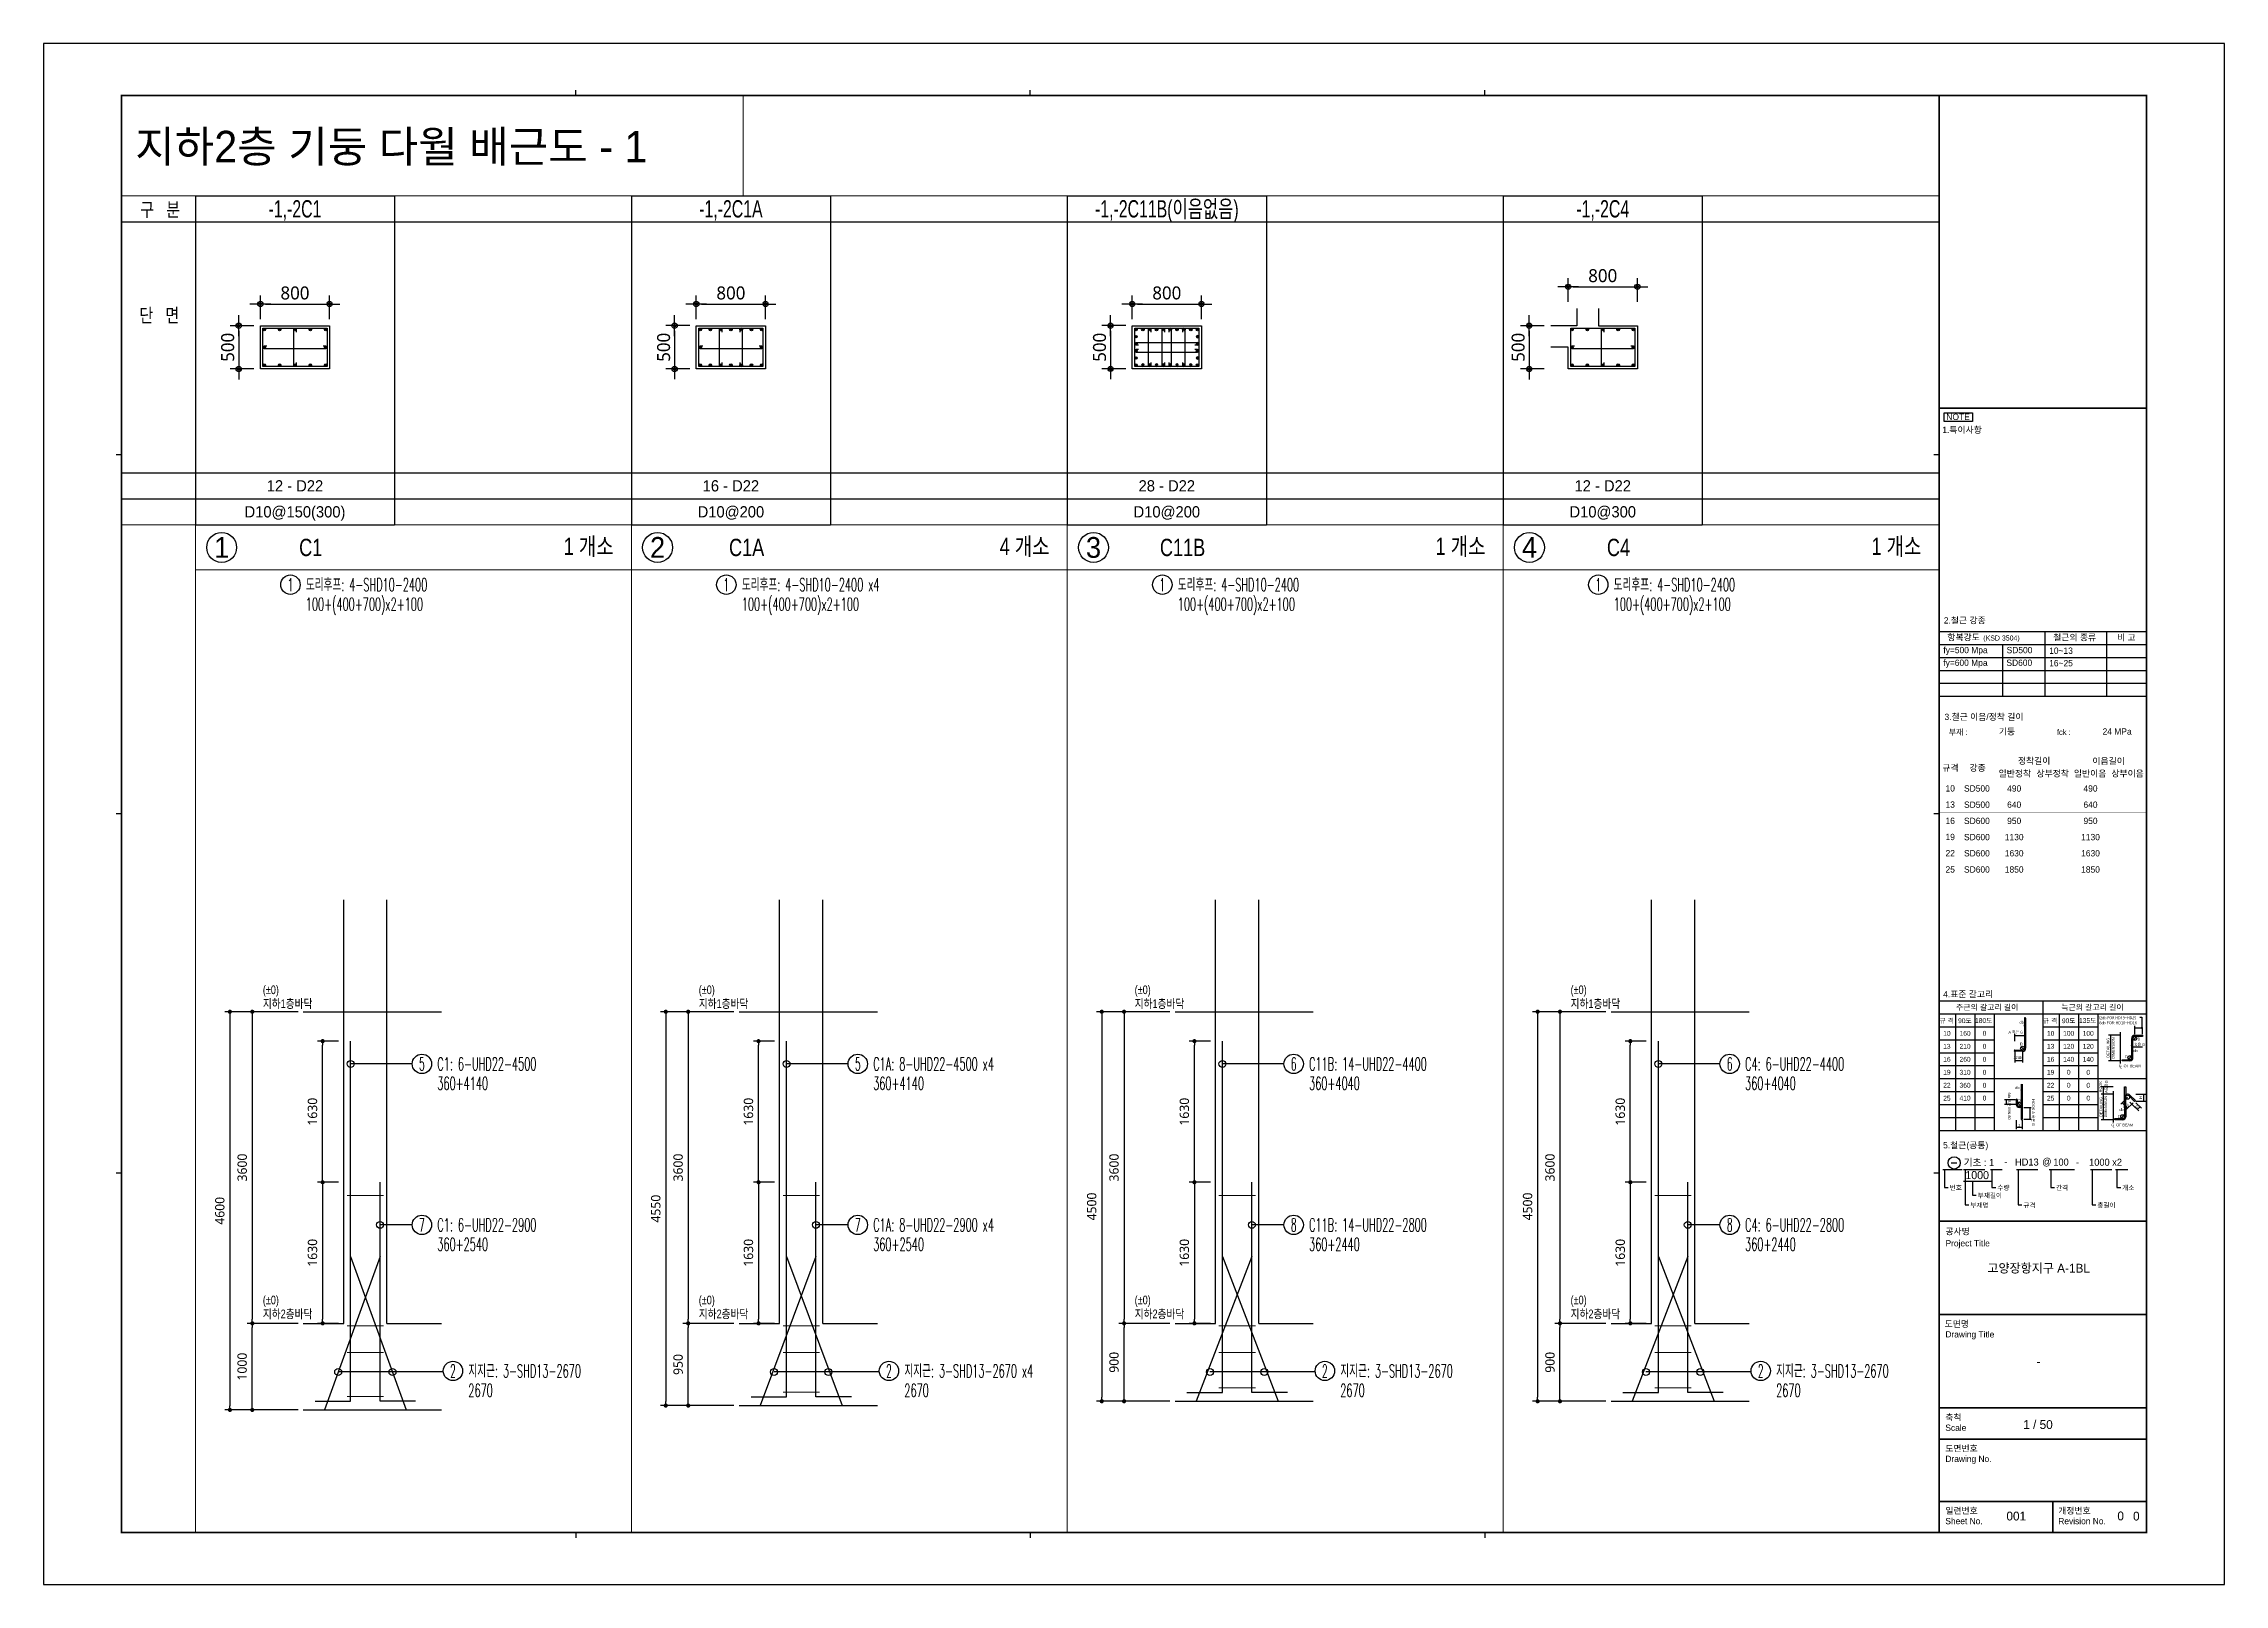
# Model space of a CAD drawing. Header units: millimetres. Extents: x 321717 to 696608, y -514806 to -16026.
# Drawn here: x 471464 to 496664, y -427003 to -409205 of the extents above; entities that cross this region are included whole.
import ezdxf
from ezdxf.enums import TextEntityAlignment as Align

# ---------------------------------------------------------------- set-up
doc = ezdxf.new("R2010")
doc.units = ezdxf.units.MM
doc.header["$LTSCALE"] = 65
doc.layers.get('Defpoints').update_dxf_attribs({"color": 145})
for name, color, linetype in [('254', 254, 'Continuous'), ('AMAC-NO', 5, 'Continuous'), ('BAR', 2, 'Continuous'), ('BAR1', 2, 'Continuous'), ('DIM', 7, 'Continuous'), ('LEAD7', 7, 'Continuous'), ('LEAD8', 8, 'Continuous'), ('LINE', 7, 'Continuous'), ('XDIM', 7, 'Continuous'), ('XSTRUCT', 2, 'Continuous'), ('XTAG', 7, 'Continuous'), ('기둥', 4, 'Continuous')]:
    doc.layers.add(name, color=color, linetype=linetype)
for name, color, linetype, lineweight in [('Main Bar', 7, 'Continuous', 0), ('TEXT', 3, 'Continuous', 9), ('XTITLE', 22, 'Continuous', 0)]:
    doc.layers.add(name, color=color, linetype=linetype, lineweight=lineweight)
doc.styles.add('ARIAL', font='malgun_0.ttf')
doc.styles.add('HYULL', font='Dotum.ttf')
doc.styles.add('ROMANS', font='malgun_0.ttf')
doc.styles.add('XRebar', font='Romans.shx', dxfattribs={"bigfont": 'whgtxt.shx'})
doc.styles.add('XRebarSheet', font='HMKMRHD.TTF')
doc.styles.add('돋음', font='Dotum.ttf')
doc.styles.add('맑은고딕', font='malgun_0.ttf')
doc.dimstyles.new('60(SUB-1.8)', dxfattribs={"dimscale": 60, "dimtxt": 1.8, "dimasz": 0.8, "dimexe": 1, "dimexo": 1, "dimgap": 1, "dimtad": 1, "dimdec": 0, "dimzin": 0, "dimdsep": 46, "dimtxsty": 'ROMANS', "dimblk": 'DOT', "dimcen": 1, "dimdle": 2, "dimclrd": 6, "dimclre": 6, "dimclrt": 7, "dimazin": 0, "dimtfac": 1, "dimtdec": 0, "dimtix": 1, "dimtmove": 2, "dimatfit": 3, "dimldrblk": 'DIMDOT', "dimfxl": 1, "dimtolj": 1, "dimtzin": 0, "dimarcsym": 0})
doc.dimstyles.new('DIM_30', dxfattribs={"dimscale": 30, "dimtxt": 3, "dimasz": 1.2, "dimexe": 2, "dimexo": 1.5, "dimgap": 1, "dimtad": 1, "dimdec": 0, "dimdsep": 46, "dimtxsty": '맑은고딕', "dimblk1": 'DIMDOT', "dimblk2": 'DIMDOT', "dimsah": 1, "dimcen": 1, "dimdle": 2, "dimclrd": 7, "dimclre": 7, "dimclrt": 3, "dimadec": 0, "dimazin": 0, "dimtfac": 1, "dimtdec": 0, "dimtix": 1, "dimtmove": 2, "dimatfit": 3, "dimldrblk": 'DIMDOT', "dimfxl": 1, "dimtolj": 1, "dimarcsym": 0})
doc.dimstyles.new('NDIM', dxfattribs={"dimtxt": 3, "dimasz": 1.5, "dimexe": 2, "dimexo": 2, "dimgap": 1, "dimtad": 1, "dimdec": 0, "dimdsep": 46, "dimlunit": 6, "dimtxsty": 'ARIAL', "dimblk": 'DOT', "dimcen": 1, "dimclrd": 256, "dimclre": 7, "dimclrt": 3, "dimadec": 0, "dimazin": 0, "dimtfac": 1, "dimtdec": 0, "dimtix": 1, "dimtmove": 2, "dimatfit": 3, "dimldrblk": 'DOT', "dimfxl": 8, "dimtvp": 1, "dimtolj": 1, "dimlwd": -1, "dimlwe": -1, "dimarcsym": 0})

msp = doc.modelspace()

# ---------------------------------------------------------------- texts
at = {"layer": 'AMAC-NO', "color": 2, "style": '돋음'}
for s, p in [('1', (473521.2, -415024.6)), ('2', (478558.5, -415024.6)), ('3', (483595.8, -415024.6)), ('4', (488633.1, -415024.6))]:
    msp.add_text(s, height=240, dxfattribs=at).set_placement(p, align=Align.MIDDLE_CENTER)
at = {"layer": 'AMAC-NO', "color": 2, "style": '돋음', "width": 0.8}
for s, p in [('C1', (474550.2, -415024.6)), ('1 개소', (477762.2, -415011.9)), ('C1A', (479587.5, -415024.6)), ('4 개소', (482799.5, -415011.9)), ('C11B', (484624.8, -415024.6)), ('1 개소', (487836.8, -415011.9)), ('C4', (489662.1, -415024.6)), ('1 개소', (492874.1, -415011.9))]:
    msp.add_text(s, height=200, dxfattribs=at).set_placement(p, align=Align.MIDDLE_CENTER)
for s, p in [('(%%P0)', (473997, -420184.5)), ('(%%P0)', (479034.3, -420184.5)), ('(%%P0)', (484071.6, -420184.5)), ('(%%P0)', (489108.9, -420184.5)), ('지하1층바닥', (473997, -420345.1)), ('지하1층바닥', (479034.3, -420345.1)), ('지하1층바닥', (484071.6, -420345.1)), ('지하1층바닥', (489108.9, -420345.1)), ('지하2층바닥', (473997, -423928.9)), ('(%%P0)', (473997, -423768.3)), ('지하2층바닥', (479034.3, -423928.9)), ('(%%P0)', (479034.3, -423768.3)), ('지하2층바닥', (484071.6, -423928.9)), ('(%%P0)', (484071.6, -423768.3)), ('지하2층바닥', (489108.9, -423928.9)), ('(%%P0)', (489108.9, -423768.3))]:
    msp.add_text(s, height=100, dxfattribs=at).set_placement(p)
at = {"layer": 'TEXT', "color": 1, "linetype": 'Continuous', "style": '돋음', "width": 0.8}
for s, p in [('구   분', (472809.7, -411121.7)), ('단   면', (472800.9, -412342.9))]:
    msp.add_text(s, height=160, dxfattribs=at).set_placement(p, align=Align.MIDDLE_CENTER)
at = {"layer": 'XTITLE', "color": 2, "style": '돋음'}
msp.add_text('지하2층 기둥 다월 배근도 - 1', height=364.067, dxfattribs=at).set_placement((472521.9, -410394), align=Align.MIDDLE_LEFT)

# ---------------------------------------------------------------- blocks, each defined once
blk = doc.blocks.new('_Dot')
at = {"color": 0, "linetype": 'ByBlock', "lineweight": -2}
blk.add_line((-0.5, 0), (-1, 0), dxfattribs=at)
at = {"color": 0, "linetype": 'ByBlock', "const_width": 0.5}
blk.add_lwpolyline([(-0.25, 0, 1), (0.25, 0, 1)], format="xyb", close=True, dxfattribs=at)
blk = doc.blocks.new('*D118')
at = {"color": 7, "transparency": 16777216}
for p, q in [((80432, 20451), (80432, 20463)), ((80477, 20451), (80477, 20463))]:
    blk.add_line(p, q, dxfattribs=at)
at = {"transparency": 16777216}
blk.add_line((80433, 20461), (80475, 20461), dxfattribs=at)
at = {"layer": 'Defpoints', "color": 0, "transparency": 16777216}
for p in [(80432, 20449), (80477, 20461), (80477, 20449)]:
    blk.add_point(p, dxfattribs=at)
at = {"transparency": 16777216, "xscale": 1.5, "yscale": 1.5, "zscale": 1.5, "rotation": 180}
blk.add_blockref('_Dot', (80432, 20461), dxfattribs=at)
at = {"transparency": 16777216, "xscale": 1.5, "yscale": 1.5, "zscale": 1.5}
blk.add_blockref('_Dot', (80477, 20461), dxfattribs=at)
blk = doc.blocks.new('*D119')
at = {"color": 7, "transparency": 16777216}
for p, q in [((76172, 19024), (76172, 19045)), ((76217, 19024), (76217, 19045))]:
    blk.add_line(p, q, dxfattribs=at)
at = {"transparency": 16777216}
blk.add_line((76215, 19043), (76174, 19043), dxfattribs=at)
at = {"layer": 'Defpoints', "color": 0, "transparency": 16777216}
for p in [(76172, 19043), (76172, 19022), (76217, 19022)]:
    blk.add_point(p, dxfattribs=at)
at = {"transparency": 16777216, "xscale": 1.5, "yscale": 1.5, "zscale": 1.5, "rotation": 180}
blk.add_blockref('_Dot', (76172, 19043), dxfattribs=at)
at = {"transparency": 16777216, "xscale": 1.5, "yscale": 1.5, "zscale": 1.5}
blk.add_blockref('_Dot', (76217, 19043), dxfattribs=at)
blk = doc.blocks.new('*D120')
at = {"transparency": 16777216}
blk.add_line((80158, 18181), (80199, 18181), dxfattribs=at)
at = {"layer": 'Defpoints', "color": 0, "transparency": 16777216}
for p in [(80156, 18181), (80201, 18181), (80201, 18181)]:
    blk.add_point(p, dxfattribs=at)
at = {"transparency": 16777216, "xscale": 1.5, "yscale": 1.5, "zscale": 1.5, "rotation": 180}
blk.add_blockref('_Dot', (80156, 18181), dxfattribs=at)
at = {"transparency": 16777216, "xscale": 1.5, "yscale": 1.5, "zscale": 1.5}
blk.add_blockref('_Dot', (80201, 18181), dxfattribs=at)
blk = doc.blocks.new('*D244')
at = {"layer": 'Defpoints', "color": 0, "linetype": 'Continuous', "transparency": 16777216}
for p in [(474464, -420388), (473616, -424988), (474464, -424988)]:
    blk.add_point(p, dxfattribs=at).dxf.unprotected_set("ltscale", 0)
at = {"layer": 'XDIM', "color": 6, "linetype": 'Continuous', "lineweight": -2, "transparency": 16777216}
for p, q in [((474404, -420388), (473556, -420388)), ((473616, -420436), (473616, -424940)), ((474404, -424988), (473556, -424988))]:
    blk.add_line(p, q, dxfattribs=at).dxf.unprotected_set("ltscale", 0)
at = {"layer": 'XDIM', "color": 6, "linetype": 'Continuous', "lineweight": -2, "transparency": 16777216, "xscale": 48, "yscale": 48, "zscale": 48}
for p, rotation in [((473616, -420388), 90), ((473616, -424988), 270)]:
    blk.add_blockref('_Dot', p, dxfattribs=dict(at, rotation=rotation)).dxf.unprotected_set("ltscale", 0)
at = {"layer": 'XDIM', "color": 7, "linetype": 'Continuous', "transparency": 16777216, "insert": (473500, -422688), "char_height": 108, "attachment_point": 5, "rotation": 90, "style": 'ROMANS'}
blk.add_mtext('\\A1;4600', dxfattribs=at).dxf.unprotected_set("ltscale", 0)
blk = doc.blocks.new('DIMDOT')
at = {"layer": 'DIM', "linetype": 'Continuous'}
blk.add_line((-2, 0), (2, 0), dxfattribs=at)
for radius in [0.5, 0.25]:
    blk.add_circle((0, 0), radius, dxfattribs=at)
blk = doc.blocks.new('*D245')
at = {"layer": 'Defpoints', "color": 0, "linetype": 'Continuous', "transparency": 16777216}
for p in [(474464, -420388), (473875, -423988), (474464, -423988)]:
    blk.add_point(p, dxfattribs=at).dxf.unprotected_set("ltscale", 0)
at = {"layer": 'XDIM', "color": 6, "linetype": 'Continuous', "lineweight": -2, "transparency": 16777216}
for p, q in [((474404, -420388), (473815, -420388)), ((473875, -420436), (473875, -423940)), ((474404, -423988), (473815, -423988))]:
    blk.add_line(p, q, dxfattribs=at).dxf.unprotected_set("ltscale", 0)
at = {"layer": 'XDIM', "color": 6, "linetype": 'Continuous', "lineweight": -2, "transparency": 16777216, "xscale": 48, "yscale": 48, "zscale": 48}
for p, rotation in [((473875, -420388), 90), ((473875, -423988), 270)]:
    blk.add_blockref('_Dot', p, dxfattribs=dict(at, rotation=rotation)).dxf.unprotected_set("ltscale", 0)
at = {"layer": 'XDIM', "color": 7, "linetype": 'Continuous', "transparency": 16777216, "insert": (473759, -422188), "char_height": 108, "attachment_point": 5, "rotation": 90, "style": 'ROMANS'}
blk.add_mtext('\\A1;3600', dxfattribs=at).dxf.unprotected_set("ltscale", 0)
blk = doc.blocks.new('*D246')
at = {"layer": 'Defpoints', "color": 0, "linetype": 'Continuous', "transparency": 16777216}
for p in [(473875, -423988), (474464, -423988), (474464, -424988)]:
    blk.add_point(p, dxfattribs=at).dxf.unprotected_set("ltscale", 0)
at = {"layer": 'XDIM', "color": 6, "linetype": 'Continuous', "lineweight": -2, "transparency": 16777216}
for p, q in [((474404, -423988), (473815, -423988)), ((473875, -424940), (473875, -424036)), ((474404, -424988), (473815, -424988))]:
    blk.add_line(p, q, dxfattribs=at).dxf.unprotected_set("ltscale", 0)
at = {"layer": 'XDIM', "color": 6, "linetype": 'Continuous', "lineweight": -2, "transparency": 16777216, "xscale": 48, "yscale": 48, "zscale": 48}
for p, rotation in [((473875, -423988), 90), ((473875, -424988), 270)]:
    blk.add_blockref('_Dot', p, dxfattribs=dict(at, rotation=rotation)).dxf.unprotected_set("ltscale", 0)
at = {"layer": 'XDIM', "color": 7, "linetype": 'Continuous', "transparency": 16777216, "insert": (473758, -424488), "char_height": 108, "attachment_point": 5, "rotation": 90, "style": 'ROMANS'}
blk.add_mtext('\\A1;1000', dxfattribs=at).dxf.unprotected_set("ltscale", 0)
blk = doc.blocks.new('*D247')
at = {"layer": 'Defpoints', "color": 0, "linetype": 'Continuous', "transparency": 16777216}
for p in [(474931, -422358), (474688, -423988), (474931, -423988)]:
    blk.add_point(p, dxfattribs=at).dxf.unprotected_set("ltscale", 0)
at = {"layer": 'XDIM', "color": 6, "linetype": 'Continuous', "lineweight": -2, "transparency": 16777216}
for p, q in [((474871, -422358), (474628, -422358)), ((474688, -422406), (474688, -423940)), ((474871, -423988), (474628, -423988))]:
    blk.add_line(p, q, dxfattribs=at).dxf.unprotected_set("ltscale", 0)
at = {"layer": 'XDIM', "color": 6, "linetype": 'Continuous', "lineweight": -2, "transparency": 16777216, "xscale": 48, "yscale": 48, "zscale": 48}
for p, rotation in [((474688, -422358), 90), ((474688, -423988), 270)]:
    blk.add_blockref('_Dot', p, dxfattribs=dict(at, rotation=rotation)).dxf.unprotected_set("ltscale", 0)
at = {"layer": 'XDIM', "color": 7, "linetype": 'Continuous', "transparency": 16777216, "insert": (474571, -423173), "char_height": 108, "attachment_point": 5, "rotation": 90, "style": 'ROMANS'}
blk.add_mtext('\\A1;1630', dxfattribs=at).dxf.unprotected_set("ltscale", 0)
blk = doc.blocks.new('*D248')
at = {"layer": 'Defpoints', "color": 0, "linetype": 'Continuous', "transparency": 16777216}
for p in [(474688, -420728), (474931, -420728), (474931, -422358)]:
    blk.add_point(p, dxfattribs=at).dxf.unprotected_set("ltscale", 0)
at = {"layer": 'XDIM', "color": 6, "linetype": 'Continuous', "lineweight": -2, "transparency": 16777216}
for p, q in [((474871, -420728), (474628, -420728)), ((474688, -422310), (474688, -420776)), ((474871, -422358), (474628, -422358))]:
    blk.add_line(p, q, dxfattribs=at).dxf.unprotected_set("ltscale", 0)
at = {"layer": 'XDIM', "color": 6, "linetype": 'Continuous', "lineweight": -2, "transparency": 16777216, "xscale": 48, "yscale": 48, "zscale": 48}
for p, rotation in [((474688, -420728), 90), ((474688, -422358), 270)]:
    blk.add_blockref('_Dot', p, dxfattribs=dict(at, rotation=rotation)).dxf.unprotected_set("ltscale", 0)
at = {"layer": 'XDIM', "color": 7, "linetype": 'Continuous', "transparency": 16777216, "insert": (474571, -421543), "char_height": 108, "attachment_point": 5, "rotation": 90, "style": 'ROMANS'}
blk.add_mtext('\\A1;1630', dxfattribs=at).dxf.unprotected_set("ltscale", 0)
blk = doc.blocks.new('A$C74EF247C')
at = {"layer": 'LINE', "color": 7, "linetype": 'Continuous'}
for p, q in [((0, 0), (0, -3800)), ((0, 0), (2300, 0)), ((2300, 0), (2300, -3800)), ((0, -300), (2300, -300)), ((0, -3800), (2300, -3800))]:
    blk.add_line(p, q, dxfattribs=at)
at = {"layer": 'LINE', "color": 4, "linetype": 'Continuous'}
for p, q in [((0, -3200), (2300, -3200)), ((0, -3500), (2300, -3500))]:
    blk.add_line(p, q, dxfattribs=at)
blk = doc.blocks.new('*D122')
at = {"layer": 'Defpoints', "color": 0, "transparency": 16777216}
for p in [(532530, -127319), (532280, -127819), (532530, -127819)]:
    blk.add_point(p, dxfattribs=at)
at = {"layer": 'DIM', "color": 7, "lineweight": -2, "transparency": 16777216}
for p, q in [((532455, -127319), (532180, -127319)), ((532280, -127379), (532280, -127759)), ((532455, -127819), (532180, -127819))]:
    blk.add_line(p, q, dxfattribs=at)
at = {"layer": 'DIM', "color": 7, "lineweight": -2, "transparency": 16777216, "xscale": 60, "yscale": 60, "zscale": 60}
for p, rotation in [((532280, -127319), 90), ((532280, -127819), 270)]:
    blk.add_blockref('DIMDOT', p, dxfattribs=dict(at, rotation=rotation))
at = {"layer": 'DIM', "color": 3, "transparency": 16777216, "insert": (532153, -127569), "char_height": 150, "attachment_point": 5, "rotation": 90, "style": '맑은고딕'}
blk.add_mtext('\\A1;500', dxfattribs=at)
blk = doc.blocks.new('*D123')
at = {"layer": 'Defpoints', "color": 0, "transparency": 16777216}
for p in [(533330, -127069), (532530, -127319), (533330, -127319)]:
    blk.add_point(p, dxfattribs=at)
at = {"layer": 'DIM', "color": 7, "lineweight": -2, "transparency": 16777216}
for p, q in [((532530, -127244), (532530, -126969)), ((533330, -127244), (533330, -126969)), ((532590, -127069), (533270, -127069))]:
    blk.add_line(p, q, dxfattribs=at)
at = {"layer": 'DIM', "color": 7, "lineweight": -2, "transparency": 16777216, "xscale": 60, "yscale": 60, "zscale": 60, "rotation": 180}
blk.add_blockref('DIMDOT', (532530, -127069), dxfattribs=at)
at = {"layer": 'DIM', "color": 7, "lineweight": -2, "transparency": 16777216, "xscale": 60, "yscale": 60, "zscale": 60}
blk.add_blockref('DIMDOT', (533330, -127069), dxfattribs=at)
at = {"layer": 'DIM', "color": 3, "transparency": 16777216, "insert": (532930, -126942), "char_height": 150, "attachment_point": 5, "style": '맑은고딕'}
blk.add_mtext('\\A1;800', dxfattribs=at)
blk = doc.blocks.new('ST')
at = {"layer": 'BAR'}
blk.add_circle((0, 0), 14.5, dxfattribs=at)
blk = doc.blocks.new('A$C08B0344F')
at = {"layer": 'BAR'}
blk.add_hatch(color=256, dxfattribs=at).paths.add_polyline_path([(14.5, 0, 1), (-14.5, 0, 1)])
at = {"layer": 'BAR', "rotation": 270}
blk.add_blockref('ST', (0, 0), dxfattribs=at)
blk = doc.blocks.new('*D134')
at = {"layer": 'Defpoints', "color": 0, "transparency": 16777216}
for p in [(534830, -121191), (534580, -121691), (534830, -121691)]:
    blk.add_point(p, dxfattribs=at)
at = {"layer": 'DIM', "color": 7, "lineweight": -2, "transparency": 16777216}
for p, q in [((534755, -121191), (534480, -121191)), ((534580, -121251), (534580, -121631)), ((534755, -121691), (534480, -121691))]:
    blk.add_line(p, q, dxfattribs=at)
at = {"layer": 'DIM', "color": 7, "lineweight": -2, "transparency": 16777216, "xscale": 60, "yscale": 60, "zscale": 60}
for p, rotation in [((534580, -121191), 90), ((534580, -121691), 270)]:
    blk.add_blockref('DIMDOT', p, dxfattribs=dict(at, rotation=rotation))
at = {"layer": 'DIM', "color": 3, "transparency": 16777216, "insert": (534453, -121441), "char_height": 150, "attachment_point": 5, "rotation": 90, "style": '맑은고딕'}
blk.add_mtext('\\A1;500', dxfattribs=at)
blk = doc.blocks.new('*D135')
at = {"layer": 'Defpoints', "color": 0, "transparency": 16777216}
for p in [(535630, -120941), (534830, -121191), (535630, -121191)]:
    blk.add_point(p, dxfattribs=at)
at = {"layer": 'DIM', "color": 7, "lineweight": -2, "transparency": 16777216}
for p, q in [((534830, -121116), (534830, -120841)), ((534890, -120941), (535570, -120941)), ((535630, -121116), (535630, -120841))]:
    blk.add_line(p, q, dxfattribs=at)
at = {"layer": 'DIM', "color": 7, "lineweight": -2, "transparency": 16777216, "xscale": 60, "yscale": 60, "zscale": 60, "rotation": 180}
blk.add_blockref('DIMDOT', (534830, -120941), dxfattribs=at)
at = {"layer": 'DIM', "color": 7, "lineweight": -2, "transparency": 16777216, "xscale": 60, "yscale": 60, "zscale": 60}
blk.add_blockref('DIMDOT', (535630, -120941), dxfattribs=at)
at = {"layer": 'DIM', "color": 3, "transparency": 16777216, "insert": (535230, -120814), "char_height": 150, "attachment_point": 5, "style": '맑은고딕'}
blk.add_mtext('\\A1;800', dxfattribs=at)
blk = doc.blocks.new('*D167')
at = {"layer": 'Defpoints', "color": 0, "transparency": 16777216}
for p in [(550930, -138489), (550680, -138989), (550930, -138989)]:
    blk.add_point(p, dxfattribs=at)
at = {"layer": 'DIM', "color": 7, "lineweight": -2, "transparency": 16777216}
for p, q in [((550855, -138489), (550580, -138489)), ((550680, -138549), (550680, -138929)), ((550855, -138989), (550580, -138989))]:
    blk.add_line(p, q, dxfattribs=at)
at = {"layer": 'DIM', "color": 7, "lineweight": -2, "transparency": 16777216, "xscale": 60, "yscale": 60, "zscale": 60}
for p, rotation in [((550680, -138489), 90), ((550680, -138989), 270)]:
    blk.add_blockref('DIMDOT', p, dxfattribs=dict(at, rotation=rotation))
at = {"layer": 'DIM', "color": 3, "transparency": 16777216, "insert": (550553, -138739), "char_height": 150, "attachment_point": 5, "rotation": 90, "style": '맑은고딕'}
blk.add_mtext('\\A1;500', dxfattribs=at)
blk = doc.blocks.new('*D168')
at = {"layer": 'Defpoints', "color": 0, "transparency": 16777216}
for p in [(551730, -138239), (550930, -138489), (551730, -138489)]:
    blk.add_point(p, dxfattribs=at)
at = {"layer": 'DIM', "color": 7, "lineweight": -2, "transparency": 16777216}
for p, q in [((550930, -138414), (550930, -138139)), ((550990, -138239), (551670, -138239)), ((551730, -138414), (551730, -138139))]:
    blk.add_line(p, q, dxfattribs=at)
at = {"layer": 'DIM', "color": 7, "lineweight": -2, "transparency": 16777216, "xscale": 60, "yscale": 60, "zscale": 60, "rotation": 180}
blk.add_blockref('DIMDOT', (550930, -138239), dxfattribs=at)
at = {"layer": 'DIM', "color": 7, "lineweight": -2, "transparency": 16777216, "xscale": 60, "yscale": 60, "zscale": 60}
blk.add_blockref('DIMDOT', (551730, -138239), dxfattribs=at)
at = {"layer": 'DIM', "color": 3, "transparency": 16777216, "insert": (551330, -138112), "char_height": 150, "attachment_point": 5, "style": '맑은고딕'}
blk.add_mtext('\\A1;800', dxfattribs=at)
blk = doc.blocks.new('*D249')
at = {"layer": 'Defpoints', "color": 0, "linetype": 'Continuous', "transparency": 16777216}
for p in [(479501, -420388), (478653, -424938), (479501, -424938)]:
    blk.add_point(p, dxfattribs=at).dxf.unprotected_set("ltscale", 0)
at = {"layer": 'XDIM', "color": 6, "linetype": 'Continuous', "lineweight": -2, "transparency": 16777216}
for p, q in [((479441, -420388), (478593, -420388)), ((478653, -420436), (478653, -424890)), ((479441, -424938), (478593, -424938))]:
    blk.add_line(p, q, dxfattribs=at).dxf.unprotected_set("ltscale", 0)
at = {"layer": 'XDIM', "color": 6, "linetype": 'Continuous', "lineweight": -2, "transparency": 16777216, "xscale": 48, "yscale": 48, "zscale": 48}
for p, rotation in [((478653, -420388), 90), ((478653, -424938), 270)]:
    blk.add_blockref('_Dot', p, dxfattribs=dict(at, rotation=rotation)).dxf.unprotected_set("ltscale", 0)
at = {"layer": 'XDIM', "color": 7, "linetype": 'Continuous', "transparency": 16777216, "insert": (478538, -422663), "char_height": 108, "attachment_point": 5, "rotation": 90, "style": 'ROMANS'}
blk.add_mtext('\\A1;4550', dxfattribs=at).dxf.unprotected_set("ltscale", 0)
blk = doc.blocks.new('*D250')
at = {"layer": 'Defpoints', "color": 0, "linetype": 'Continuous', "transparency": 16777216}
for p in [(479501, -420388), (478912, -423988), (479501, -423988)]:
    blk.add_point(p, dxfattribs=at).dxf.unprotected_set("ltscale", 0)
at = {"layer": 'XDIM', "color": 6, "linetype": 'Continuous', "lineweight": -2, "transparency": 16777216}
for p, q in [((479441, -420388), (478852, -420388)), ((478912, -420436), (478912, -423940)), ((479441, -423988), (478852, -423988))]:
    blk.add_line(p, q, dxfattribs=at).dxf.unprotected_set("ltscale", 0)
at = {"layer": 'XDIM', "color": 6, "linetype": 'Continuous', "lineweight": -2, "transparency": 16777216, "xscale": 48, "yscale": 48, "zscale": 48}
for p, rotation in [((478912, -420388), 90), ((478912, -423988), 270)]:
    blk.add_blockref('_Dot', p, dxfattribs=dict(at, rotation=rotation)).dxf.unprotected_set("ltscale", 0)
at = {"layer": 'XDIM', "color": 7, "linetype": 'Continuous', "transparency": 16777216, "insert": (478796, -422188), "char_height": 108, "attachment_point": 5, "rotation": 90, "style": 'ROMANS'}
blk.add_mtext('\\A1;3600', dxfattribs=at).dxf.unprotected_set("ltscale", 0)
blk = doc.blocks.new('*D251')
at = {"layer": 'Defpoints', "color": 0, "linetype": 'Continuous', "transparency": 16777216}
for p in [(478912, -423988), (479501, -423988), (479501, -424938)]:
    blk.add_point(p, dxfattribs=at).dxf.unprotected_set("ltscale", 0)
at = {"layer": 'XDIM', "color": 6, "linetype": 'Continuous', "lineweight": -2, "transparency": 16777216}
for p, q in [((479441, -423988), (478852, -423988)), ((478912, -424890), (478912, -424036)), ((479441, -424938), (478852, -424938))]:
    blk.add_line(p, q, dxfattribs=at).dxf.unprotected_set("ltscale", 0)
at = {"layer": 'XDIM', "color": 6, "linetype": 'Continuous', "lineweight": -2, "transparency": 16777216, "xscale": 48, "yscale": 48, "zscale": 48}
for p, rotation in [((478912, -423988), 90), ((478912, -424938), 270)]:
    blk.add_blockref('_Dot', p, dxfattribs=dict(at, rotation=rotation)).dxf.unprotected_set("ltscale", 0)
at = {"layer": 'XDIM', "color": 7, "linetype": 'Continuous', "transparency": 16777216, "insert": (478796, -424463), "char_height": 108, "attachment_point": 5, "rotation": 90, "style": 'ROMANS'}
blk.add_mtext('\\A1;950', dxfattribs=at).dxf.unprotected_set("ltscale", 0)
blk = doc.blocks.new('*D252')
at = {"layer": 'Defpoints', "color": 0, "linetype": 'Continuous', "transparency": 16777216}
for p in [(479968, -422358), (479725, -423988), (479968, -423988)]:
    blk.add_point(p, dxfattribs=at).dxf.unprotected_set("ltscale", 0)
at = {"layer": 'XDIM', "color": 6, "linetype": 'Continuous', "lineweight": -2, "transparency": 16777216}
for p, q in [((479908, -422358), (479665, -422358)), ((479725, -422406), (479725, -423940)), ((479908, -423988), (479665, -423988))]:
    blk.add_line(p, q, dxfattribs=at).dxf.unprotected_set("ltscale", 0)
at = {"layer": 'XDIM', "color": 6, "linetype": 'Continuous', "lineweight": -2, "transparency": 16777216, "xscale": 48, "yscale": 48, "zscale": 48}
for p, rotation in [((479725, -422358), 90), ((479725, -423988), 270)]:
    blk.add_blockref('_Dot', p, dxfattribs=dict(at, rotation=rotation)).dxf.unprotected_set("ltscale", 0)
at = {"layer": 'XDIM', "color": 7, "linetype": 'Continuous', "transparency": 16777216, "insert": (479609, -423173), "char_height": 108, "attachment_point": 5, "rotation": 90, "style": 'ROMANS'}
blk.add_mtext('\\A1;1630', dxfattribs=at).dxf.unprotected_set("ltscale", 0)
blk = doc.blocks.new('*D253')
at = {"layer": 'Defpoints', "color": 0, "linetype": 'Continuous', "transparency": 16777216}
for p in [(479725, -420728), (479968, -420728), (479968, -422358)]:
    blk.add_point(p, dxfattribs=at).dxf.unprotected_set("ltscale", 0)
at = {"layer": 'XDIM', "color": 6, "linetype": 'Continuous', "lineweight": -2, "transparency": 16777216}
for p, q in [((479908, -420728), (479665, -420728)), ((479725, -422310), (479725, -420776)), ((479908, -422358), (479665, -422358))]:
    blk.add_line(p, q, dxfattribs=at).dxf.unprotected_set("ltscale", 0)
at = {"layer": 'XDIM', "color": 6, "linetype": 'Continuous', "lineweight": -2, "transparency": 16777216, "xscale": 48, "yscale": 48, "zscale": 48}
for p, rotation in [((479725, -420728), 90), ((479725, -422358), 270)]:
    blk.add_blockref('_Dot', p, dxfattribs=dict(at, rotation=rotation)).dxf.unprotected_set("ltscale", 0)
at = {"layer": 'XDIM', "color": 7, "linetype": 'Continuous', "transparency": 16777216, "insert": (479609, -421543), "char_height": 108, "attachment_point": 5, "rotation": 90, "style": 'ROMANS'}
blk.add_mtext('\\A1;1630', dxfattribs=at).dxf.unprotected_set("ltscale", 0)
blk = doc.blocks.new('*D254')
at = {"layer": 'Defpoints', "color": 0, "linetype": 'Continuous', "transparency": 16777216}
for p in [(484539, -420388), (483691, -424888), (484539, -424888)]:
    blk.add_point(p, dxfattribs=at).dxf.unprotected_set("ltscale", 0)
at = {"layer": 'XDIM', "color": 6, "linetype": 'Continuous', "lineweight": -2, "transparency": 16777216}
for p, q in [((484479, -420388), (483631, -420388)), ((483691, -420436), (483691, -424840)), ((484479, -424888), (483631, -424888))]:
    blk.add_line(p, q, dxfattribs=at).dxf.unprotected_set("ltscale", 0)
at = {"layer": 'XDIM', "color": 6, "linetype": 'Continuous', "lineweight": -2, "transparency": 16777216, "xscale": 48, "yscale": 48, "zscale": 48}
for p, rotation in [((483691, -420388), 90), ((483691, -424888), 270)]:
    blk.add_blockref('_Dot', p, dxfattribs=dict(at, rotation=rotation)).dxf.unprotected_set("ltscale", 0)
at = {"layer": 'XDIM', "color": 7, "linetype": 'Continuous', "transparency": 16777216, "insert": (483575, -422638), "char_height": 108, "attachment_point": 5, "rotation": 90, "style": 'ROMANS'}
blk.add_mtext('\\A1;4500', dxfattribs=at).dxf.unprotected_set("ltscale", 0)
blk = doc.blocks.new('*D255')
at = {"layer": 'Defpoints', "color": 0, "linetype": 'Continuous', "transparency": 16777216}
for p in [(484539, -420388), (483949, -423988), (484539, -423988)]:
    blk.add_point(p, dxfattribs=at).dxf.unprotected_set("ltscale", 0)
at = {"layer": 'XDIM', "color": 6, "linetype": 'Continuous', "lineweight": -2, "transparency": 16777216}
for p, q in [((484479, -420388), (483889, -420388)), ((483949, -420436), (483949, -423940)), ((484479, -423988), (483889, -423988))]:
    blk.add_line(p, q, dxfattribs=at).dxf.unprotected_set("ltscale", 0)
at = {"layer": 'XDIM', "color": 6, "linetype": 'Continuous', "lineweight": -2, "transparency": 16777216, "xscale": 48, "yscale": 48, "zscale": 48}
for p, rotation in [((483949, -420388), 90), ((483949, -423988), 270)]:
    blk.add_blockref('_Dot', p, dxfattribs=dict(at, rotation=rotation)).dxf.unprotected_set("ltscale", 0)
at = {"layer": 'XDIM', "color": 7, "linetype": 'Continuous', "transparency": 16777216, "insert": (483833, -422188), "char_height": 108, "attachment_point": 5, "rotation": 90, "style": 'ROMANS'}
blk.add_mtext('\\A1;3600', dxfattribs=at).dxf.unprotected_set("ltscale", 0)
blk = doc.blocks.new('*D256')
at = {"layer": 'Defpoints', "color": 0, "linetype": 'Continuous', "transparency": 16777216}
for p in [(483949, -423988), (484539, -423988), (484539, -424888)]:
    blk.add_point(p, dxfattribs=at).dxf.unprotected_set("ltscale", 0)
at = {"layer": 'XDIM', "color": 6, "linetype": 'Continuous', "lineweight": -2, "transparency": 16777216}
for p, q in [((484479, -423988), (483889, -423988)), ((483949, -424840), (483949, -424036)), ((484479, -424888), (483889, -424888))]:
    blk.add_line(p, q, dxfattribs=at).dxf.unprotected_set("ltscale", 0)
at = {"layer": 'XDIM', "color": 6, "linetype": 'Continuous', "lineweight": -2, "transparency": 16777216, "xscale": 48, "yscale": 48, "zscale": 48}
for p, rotation in [((483949, -423988), 90), ((483949, -424888), 270)]:
    blk.add_blockref('_Dot', p, dxfattribs=dict(at, rotation=rotation)).dxf.unprotected_set("ltscale", 0)
at = {"layer": 'XDIM', "color": 7, "linetype": 'Continuous', "transparency": 16777216, "insert": (483833, -424438), "char_height": 108, "attachment_point": 5, "rotation": 90, "style": 'ROMANS'}
blk.add_mtext('\\A1;900', dxfattribs=at).dxf.unprotected_set("ltscale", 0)
blk = doc.blocks.new('*D257')
at = {"layer": 'Defpoints', "color": 0, "linetype": 'Continuous', "transparency": 16777216}
for p in [(485006, -422358), (484762, -423988), (485006, -423988)]:
    blk.add_point(p, dxfattribs=at).dxf.unprotected_set("ltscale", 0)
at = {"layer": 'XDIM', "color": 6, "linetype": 'Continuous', "lineweight": -2, "transparency": 16777216}
for p, q in [((484946, -422358), (484702, -422358)), ((484762, -422406), (484762, -423940)), ((484946, -423988), (484702, -423988))]:
    blk.add_line(p, q, dxfattribs=at).dxf.unprotected_set("ltscale", 0)
at = {"layer": 'XDIM', "color": 6, "linetype": 'Continuous', "lineweight": -2, "transparency": 16777216, "xscale": 48, "yscale": 48, "zscale": 48}
for p, rotation in [((484762, -422358), 90), ((484762, -423988), 270)]:
    blk.add_blockref('_Dot', p, dxfattribs=dict(at, rotation=rotation)).dxf.unprotected_set("ltscale", 0)
at = {"layer": 'XDIM', "color": 7, "linetype": 'Continuous', "transparency": 16777216, "insert": (484646, -423173), "char_height": 108, "attachment_point": 5, "rotation": 90, "style": 'ROMANS'}
blk.add_mtext('\\A1;1630', dxfattribs=at).dxf.unprotected_set("ltscale", 0)
blk = doc.blocks.new('*D258')
at = {"layer": 'Defpoints', "color": 0, "linetype": 'Continuous', "transparency": 16777216}
for p in [(484762, -420728), (485006, -420728), (485006, -422358)]:
    blk.add_point(p, dxfattribs=at).dxf.unprotected_set("ltscale", 0)
at = {"layer": 'XDIM', "color": 6, "linetype": 'Continuous', "lineweight": -2, "transparency": 16777216}
for p, q in [((484946, -420728), (484702, -420728)), ((484762, -422310), (484762, -420776)), ((484946, -422358), (484702, -422358))]:
    blk.add_line(p, q, dxfattribs=at).dxf.unprotected_set("ltscale", 0)
at = {"layer": 'XDIM', "color": 6, "linetype": 'Continuous', "lineweight": -2, "transparency": 16777216, "xscale": 48, "yscale": 48, "zscale": 48}
for p, rotation in [((484762, -420728), 90), ((484762, -422358), 270)]:
    blk.add_blockref('_Dot', p, dxfattribs=dict(at, rotation=rotation)).dxf.unprotected_set("ltscale", 0)
at = {"layer": 'XDIM', "color": 7, "linetype": 'Continuous', "transparency": 16777216, "insert": (484646, -421543), "char_height": 108, "attachment_point": 5, "rotation": 90, "style": 'ROMANS'}
blk.add_mtext('\\A1;1630', dxfattribs=at).dxf.unprotected_set("ltscale", 0)
blk = doc.blocks.new('*D130')
at = {"layer": 'Defpoints', "color": 0, "transparency": 16777216}
for p in [(546130, -127319), (545880, -127819), (546130, -127819)]:
    blk.add_point(p, dxfattribs=at)
at = {"layer": 'DIM', "color": 7, "lineweight": -2, "transparency": 16777216}
for p, q in [((546055, -127319), (545780, -127319)), ((545880, -127379), (545880, -127759)), ((546055, -127819), (545780, -127819))]:
    blk.add_line(p, q, dxfattribs=at)
at = {"layer": 'DIM', "color": 7, "lineweight": -2, "transparency": 16777216, "xscale": 60, "yscale": 60, "zscale": 60}
for p, rotation in [((545880, -127319), 90), ((545880, -127819), 270)]:
    blk.add_blockref('DIMDOT', p, dxfattribs=dict(at, rotation=rotation))
at = {"layer": 'DIM', "color": 3, "transparency": 16777216, "insert": (545753, -127569), "char_height": 150, "attachment_point": 5, "rotation": 90, "style": '맑은고딕'}
blk.add_mtext('\\A1;500', dxfattribs=at)
blk = doc.blocks.new('*D131')
at = {"layer": 'Defpoints', "color": 0, "transparency": 16777216}
for p in [(547130, -126869), (546330, -127119), (547130, -127119)]:
    blk.add_point(p, dxfattribs=at)
at = {"layer": 'DIM', "color": 7, "lineweight": -2, "transparency": 16777216}
for p, q in [((546330, -127044), (546330, -126769)), ((546390, -126869), (547070, -126869)), ((547130, -127044), (547130, -126769))]:
    blk.add_line(p, q, dxfattribs=at)
at = {"layer": 'DIM', "color": 7, "lineweight": -2, "transparency": 16777216, "xscale": 60, "yscale": 60, "zscale": 60, "rotation": 180}
blk.add_blockref('DIMDOT', (546330, -126869), dxfattribs=at)
at = {"layer": 'DIM', "color": 7, "lineweight": -2, "transparency": 16777216, "xscale": 60, "yscale": 60, "zscale": 60}
blk.add_blockref('DIMDOT', (547130, -126869), dxfattribs=at)
at = {"layer": 'DIM', "color": 3, "transparency": 16777216, "insert": (546730, -126742), "char_height": 150, "attachment_point": 5, "style": '맑은고딕'}
blk.add_mtext('\\A1;800', dxfattribs=at)
blk = doc.blocks.new('*D259')
at = {"layer": 'Defpoints', "color": 0, "linetype": 'Continuous', "transparency": 16777216}
for p in [(489576, -420388), (488728, -424888), (489576, -424888)]:
    blk.add_point(p, dxfattribs=at).dxf.unprotected_set("ltscale", 0)
at = {"layer": 'XDIM', "color": 6, "linetype": 'Continuous', "lineweight": -2, "transparency": 16777216}
for p, q in [((489516, -420388), (488668, -420388)), ((488728, -420436), (488728, -424840)), ((489516, -424888), (488668, -424888))]:
    blk.add_line(p, q, dxfattribs=at).dxf.unprotected_set("ltscale", 0)
at = {"layer": 'XDIM', "color": 6, "linetype": 'Continuous', "lineweight": -2, "transparency": 16777216, "xscale": 48, "yscale": 48, "zscale": 48}
for p, rotation in [((488728, -420388), 90), ((488728, -424888), 270)]:
    blk.add_blockref('_Dot', p, dxfattribs=dict(at, rotation=rotation)).dxf.unprotected_set("ltscale", 0)
at = {"layer": 'XDIM', "color": 7, "linetype": 'Continuous', "transparency": 16777216, "insert": (488612, -422638), "char_height": 108, "attachment_point": 5, "rotation": 90, "style": 'ROMANS'}
blk.add_mtext('\\A1;4500', dxfattribs=at).dxf.unprotected_set("ltscale", 0)
blk = doc.blocks.new('*D260')
at = {"layer": 'Defpoints', "color": 0, "linetype": 'Continuous', "transparency": 16777216}
for p in [(489576, -420388), (488986, -423988), (489576, -423988)]:
    blk.add_point(p, dxfattribs=at).dxf.unprotected_set("ltscale", 0)
at = {"layer": 'XDIM', "color": 6, "linetype": 'Continuous', "lineweight": -2, "transparency": 16777216}
for p, q in [((489516, -420388), (488926, -420388)), ((488986, -420436), (488986, -423940)), ((489516, -423988), (488926, -423988))]:
    blk.add_line(p, q, dxfattribs=at).dxf.unprotected_set("ltscale", 0)
at = {"layer": 'XDIM', "color": 6, "linetype": 'Continuous', "lineweight": -2, "transparency": 16777216, "xscale": 48, "yscale": 48, "zscale": 48}
for p, rotation in [((488986, -420388), 90), ((488986, -423988), 270)]:
    blk.add_blockref('_Dot', p, dxfattribs=dict(at, rotation=rotation)).dxf.unprotected_set("ltscale", 0)
at = {"layer": 'XDIM', "color": 7, "linetype": 'Continuous', "transparency": 16777216, "insert": (488871, -422188), "char_height": 108, "attachment_point": 5, "rotation": 90, "style": 'ROMANS'}
blk.add_mtext('\\A1;3600', dxfattribs=at).dxf.unprotected_set("ltscale", 0)
blk = doc.blocks.new('*D261')
at = {"layer": 'Defpoints', "color": 0, "linetype": 'Continuous', "transparency": 16777216}
for p in [(488986, -423988), (489576, -423988), (489576, -424888)]:
    blk.add_point(p, dxfattribs=at).dxf.unprotected_set("ltscale", 0)
at = {"layer": 'XDIM', "color": 6, "linetype": 'Continuous', "lineweight": -2, "transparency": 16777216}
for p, q in [((489516, -423988), (488926, -423988)), ((488986, -424840), (488986, -424036)), ((489516, -424888), (488926, -424888))]:
    blk.add_line(p, q, dxfattribs=at).dxf.unprotected_set("ltscale", 0)
at = {"layer": 'XDIM', "color": 6, "linetype": 'Continuous', "lineweight": -2, "transparency": 16777216, "xscale": 48, "yscale": 48, "zscale": 48}
for p, rotation in [((488986, -423988), 90), ((488986, -424888), 270)]:
    blk.add_blockref('_Dot', p, dxfattribs=dict(at, rotation=rotation)).dxf.unprotected_set("ltscale", 0)
at = {"layer": 'XDIM', "color": 7, "linetype": 'Continuous', "transparency": 16777216, "insert": (488871, -424438), "char_height": 108, "attachment_point": 5, "rotation": 90, "style": 'ROMANS'}
blk.add_mtext('\\A1;900', dxfattribs=at).dxf.unprotected_set("ltscale", 0)
blk = doc.blocks.new('*D262')
at = {"layer": 'Defpoints', "color": 0, "linetype": 'Continuous', "transparency": 16777216}
for p in [(490043, -422358), (489799, -423988), (490043, -423988)]:
    blk.add_point(p, dxfattribs=at).dxf.unprotected_set("ltscale", 0)
at = {"layer": 'XDIM', "color": 6, "linetype": 'Continuous', "lineweight": -2, "transparency": 16777216}
for p, q in [((489983, -422358), (489739, -422358)), ((489799, -422406), (489799, -423940)), ((489983, -423988), (489739, -423988))]:
    blk.add_line(p, q, dxfattribs=at).dxf.unprotected_set("ltscale", 0)
at = {"layer": 'XDIM', "color": 6, "linetype": 'Continuous', "lineweight": -2, "transparency": 16777216, "xscale": 48, "yscale": 48, "zscale": 48}
for p, rotation in [((489799, -422358), 90), ((489799, -423988), 270)]:
    blk.add_blockref('_Dot', p, dxfattribs=dict(at, rotation=rotation)).dxf.unprotected_set("ltscale", 0)
at = {"layer": 'XDIM', "color": 7, "linetype": 'Continuous', "transparency": 16777216, "insert": (489683, -423173), "char_height": 108, "attachment_point": 5, "rotation": 90, "style": 'ROMANS'}
blk.add_mtext('\\A1;1630', dxfattribs=at).dxf.unprotected_set("ltscale", 0)
blk = doc.blocks.new('*D263')
at = {"layer": 'Defpoints', "color": 0, "linetype": 'Continuous', "transparency": 16777216}
for p in [(489799, -420728), (490043, -420728), (490043, -422358)]:
    blk.add_point(p, dxfattribs=at).dxf.unprotected_set("ltscale", 0)
at = {"layer": 'XDIM', "color": 6, "linetype": 'Continuous', "lineweight": -2, "transparency": 16777216}
for p, q in [((489983, -420728), (489739, -420728)), ((489799, -422310), (489799, -420776)), ((489983, -422358), (489739, -422358))]:
    blk.add_line(p, q, dxfattribs=at).dxf.unprotected_set("ltscale", 0)
at = {"layer": 'XDIM', "color": 6, "linetype": 'Continuous', "lineweight": -2, "transparency": 16777216, "xscale": 48, "yscale": 48, "zscale": 48}
for p, rotation in [((489799, -420728), 90), ((489799, -422358), 270)]:
    blk.add_blockref('_Dot', p, dxfattribs=dict(at, rotation=rotation)).dxf.unprotected_set("ltscale", 0)
at = {"layer": 'XDIM', "color": 7, "linetype": 'Continuous', "transparency": 16777216, "insert": (489683, -421543), "char_height": 108, "attachment_point": 5, "rotation": 90, "style": 'ROMANS'}
blk.add_mtext('\\A1;1630', dxfattribs=at).dxf.unprotected_set("ltscale", 0)
blk = doc.blocks.new('*U274', base_point=(475722, -420991))
at = {"layer": 'XTAG', "color": 0, "linetype": 'Continuous', "ltscale": 1.06101e-314}
blk.add_circle((475835, -420991), 112, dxfattribs=at)
at = {"layer": 'XTAG', "color": 0, "linetype": 'Continuous', "ltscale": 1.06101e-314, "style": 'XRebar', "width": 0.5}
blk.add_text('5', height=150, dxfattribs=at).set_placement((475835, -420991), align=Align.MIDDLE_CENTER)
at = {"layer": 'XTAG', "color": 0, "linetype": 'Continuous', "ltscale": 1.06101e-314, "style": 'XRebar', "width": 0.55}
for s, p in [('C1: 6-UHD22-4500', (476013, -420991)), ('360+4140', (476013, -421216))]:
    blk.add_text(s, height=150, dxfattribs=at).set_placement(p, align=Align.MIDDLE_LEFT)
blk = doc.blocks.new('*U275', base_point=(480760, -420991))
at = {"layer": 'XTAG', "color": 0, "linetype": 'Continuous', "ltscale": 1.06101e-314}
blk.add_circle((480872, -420991), 112, dxfattribs=at)
at = {"layer": 'XTAG', "color": 0, "linetype": 'Continuous', "ltscale": 1.06101e-314, "style": 'XRebar', "width": 0.5}
blk.add_text('5', height=150, dxfattribs=at).set_placement((480872, -420991), align=Align.MIDDLE_CENTER)
at = {"layer": 'XTAG', "color": 0, "linetype": 'Continuous', "ltscale": 1.06101e-314, "style": 'XRebar', "width": 0.55}
for s, p in [('C1A: 8-UHD22-4500 x4', (481050, -420991)), ('360+4140', (481050, -421216))]:
    blk.add_text(s, height=150, dxfattribs=at).set_placement(p, align=Align.MIDDLE_LEFT)
blk = doc.blocks.new('*U276', base_point=(475722, -422850))
at = {"layer": 'XTAG', "color": 0, "linetype": 'Continuous', "ltscale": 1.06101e-314}
blk.add_circle((475835, -422850), 112, dxfattribs=at)
at = {"layer": 'XTAG', "color": 0, "linetype": 'Continuous', "ltscale": 1.06101e-314, "style": 'XRebar', "width": 0.5}
blk.add_text('7', height=150, dxfattribs=at).set_placement((475835, -422850), align=Align.MIDDLE_CENTER)
at = {"layer": 'XTAG', "color": 0, "linetype": 'Continuous', "ltscale": 1.06101e-314, "style": 'XRebar', "width": 0.55}
for s, p in [('C1: 6-UHD22-2900', (476013, -422850)), ('360+2540', (476013, -423075))]:
    blk.add_text(s, height=150, dxfattribs=at).set_placement(p, align=Align.MIDDLE_LEFT)
blk = doc.blocks.new('*U277', base_point=(480760, -422850))
at = {"layer": 'XTAG', "color": 0, "linetype": 'Continuous', "ltscale": 1.06101e-314}
blk.add_circle((480872, -422850), 112, dxfattribs=at)
at = {"layer": 'XTAG', "color": 0, "linetype": 'Continuous', "ltscale": 1.06101e-314, "style": 'XRebar', "width": 0.5}
blk.add_text('7', height=150, dxfattribs=at).set_placement((480872, -422850), align=Align.MIDDLE_CENTER)
at = {"layer": 'XTAG', "color": 0, "linetype": 'Continuous', "ltscale": 1.06101e-314, "style": 'XRebar', "width": 0.55}
for s, p in [('C1A: 8-UHD22-2900 x4', (481050, -422850)), ('360+2540', (481050, -423075))]:
    blk.add_text(s, height=150, dxfattribs=at).set_placement(p, align=Align.MIDDLE_LEFT)
blk = doc.blocks.new('*U278', base_point=(474204, -415455))
at = {"layer": 'XTAG', "color": 0, "linetype": 'Continuous', "ltscale": 1.06101e-314}
blk.add_circle((474316, -415455), 112, dxfattribs=at)
at = {"layer": 'XTAG', "color": 0, "linetype": 'Continuous', "ltscale": 1.06101e-314, "style": 'XRebar', "width": 0.5}
blk.add_text('1', height=150, dxfattribs=at).set_placement((474316, -415455), align=Align.MIDDLE_CENTER)
at = {"layer": 'XTAG', "color": 0, "linetype": 'Continuous', "ltscale": 1.06101e-314, "style": 'XRebar', "width": 0.55}
for s, p in [('도리후프: 4-SHD10-2400', (474494, -415455)), ('100+(400+700)x2+100', (474494, -415680))]:
    blk.add_text(s, height=150, dxfattribs=at).set_placement(p, align=Align.MIDDLE_LEFT)
blk = doc.blocks.new('*U279', base_point=(479241, -415455))
at = {"layer": 'XTAG', "color": 0, "linetype": 'Continuous', "ltscale": 1.06101e-314}
blk.add_circle((479353, -415455), 112, dxfattribs=at)
at = {"layer": 'XTAG', "color": 0, "linetype": 'Continuous', "ltscale": 1.06101e-314, "style": 'XRebar', "width": 0.5}
blk.add_text('1', height=150, dxfattribs=at).set_placement((479353, -415455), align=Align.MIDDLE_CENTER)
at = {"layer": 'XTAG', "color": 0, "linetype": 'Continuous', "ltscale": 1.06101e-314, "style": 'XRebar', "width": 0.55}
for s, p in [('도리후프: 4-SHD10-2400 x4', (479532, -415455)), ('100+(400+700)x2+100', (479532, -415680))]:
    blk.add_text(s, height=150, dxfattribs=at).set_placement(p, align=Align.MIDDLE_LEFT)
blk = doc.blocks.new('*U280', base_point=(484278, -415455))
at = {"layer": 'XTAG', "color": 0, "linetype": 'Continuous', "ltscale": 1.06101e-314}
blk.add_circle((484391, -415455), 112, dxfattribs=at)
at = {"layer": 'XTAG', "color": 0, "linetype": 'Continuous', "ltscale": 1.06101e-314, "style": 'XRebar', "width": 0.5}
blk.add_text('1', height=150, dxfattribs=at).set_placement((484391, -415455), align=Align.MIDDLE_CENTER)
at = {"layer": 'XTAG', "color": 0, "linetype": 'Continuous', "ltscale": 1.06101e-314, "style": 'XRebar', "width": 0.55}
for s, p in [('도리후프: 4-SHD10-2400', (484569, -415455)), ('100+(400+700)x2+100', (484569, -415680))]:
    blk.add_text(s, height=150, dxfattribs=at).set_placement(p, align=Align.MIDDLE_LEFT)
blk = doc.blocks.new('*U281', base_point=(489315, -415455))
at = {"layer": 'XTAG', "color": 0, "linetype": 'Continuous', "ltscale": 1.06101e-314}
blk.add_circle((489428, -415455), 112, dxfattribs=at)
at = {"layer": 'XTAG', "color": 0, "linetype": 'Continuous', "ltscale": 1.06101e-314, "style": 'XRebar', "width": 0.5}
blk.add_text('1', height=150, dxfattribs=at).set_placement((489428, -415455), align=Align.MIDDLE_CENTER)
at = {"layer": 'XTAG', "color": 0, "linetype": 'Continuous', "ltscale": 1.06101e-314, "style": 'XRebar', "width": 0.55}
for s, p in [('도리후프: 4-SHD10-2400', (489606, -415455)), ('100+(400+700)x2+100', (489606, -415680))]:
    blk.add_text(s, height=150, dxfattribs=at).set_placement(p, align=Align.MIDDLE_LEFT)
blk = doc.blocks.new('*U284', base_point=(476082, -424538))
at = {"layer": 'XTAG', "color": 0, "linetype": 'Continuous', "ltscale": 1.06101e-314}
blk.add_circle((476194, -424538), 112, dxfattribs=at)
at = {"layer": 'XTAG', "color": 0, "linetype": 'Continuous', "ltscale": 1.06101e-314, "style": 'XRebar', "width": 0.5}
blk.add_text('2', height=150, dxfattribs=at).set_placement((476194, -424538), align=Align.MIDDLE_CENTER)
at = {"layer": 'XTAG', "color": 0, "linetype": 'Continuous', "ltscale": 1.06101e-314, "style": 'XRebar', "width": 0.55}
for s, p in [('지지근: 3-SHD13-2670', (476372, -424538)), ('2670', (476372, -424763))]:
    blk.add_text(s, height=150, dxfattribs=at).set_placement(p, align=Align.MIDDLE_LEFT)
blk = doc.blocks.new('*U285', base_point=(481119, -424538))
at = {"layer": 'XTAG', "color": 0, "linetype": 'Continuous', "ltscale": 1.06101e-314}
blk.add_circle((481232, -424538), 112, dxfattribs=at)
at = {"layer": 'XTAG', "color": 0, "linetype": 'Continuous', "ltscale": 1.06101e-314, "style": 'XRebar', "width": 0.5}
blk.add_text('2', height=150, dxfattribs=at).set_placement((481232, -424538), align=Align.MIDDLE_CENTER)
at = {"layer": 'XTAG', "color": 0, "linetype": 'Continuous', "ltscale": 1.06101e-314, "style": 'XRebar', "width": 0.55}
for s, p in [('지지근: 3-SHD13-2670 x4', (481410, -424538)), ('2670', (481410, -424763))]:
    blk.add_text(s, height=150, dxfattribs=at).set_placement(p, align=Align.MIDDLE_LEFT)
blk = doc.blocks.new('*U286', base_point=(486156, -424538))
at = {"layer": 'XTAG', "color": 0, "linetype": 'Continuous', "ltscale": 1.06101e-314}
blk.add_circle((486269, -424538), 112, dxfattribs=at)
at = {"layer": 'XTAG', "color": 0, "linetype": 'Continuous', "ltscale": 1.06101e-314, "style": 'XRebar', "width": 0.5}
blk.add_text('2', height=150, dxfattribs=at).set_placement((486269, -424538), align=Align.MIDDLE_CENTER)
at = {"layer": 'XTAG', "color": 0, "linetype": 'Continuous', "ltscale": 1.06101e-314, "style": 'XRebar', "width": 0.55}
for s, p in [('지지근: 3-SHD13-2670', (486447, -424538)), ('2670', (486447, -424763))]:
    blk.add_text(s, height=150, dxfattribs=at).set_placement(p, align=Align.MIDDLE_LEFT)
blk = doc.blocks.new('*U287', base_point=(491194, -424538))
at = {"layer": 'XTAG', "color": 0, "linetype": 'Continuous', "ltscale": 1.06101e-314}
blk.add_circle((491306, -424538), 112, dxfattribs=at)
at = {"layer": 'XTAG', "color": 0, "linetype": 'Continuous', "ltscale": 1.06101e-314, "style": 'XRebar', "width": 0.5}
blk.add_text('2', height=150, dxfattribs=at).set_placement((491306, -424538), align=Align.MIDDLE_CENTER)
at = {"layer": 'XTAG', "color": 0, "linetype": 'Continuous', "ltscale": 1.06101e-314, "style": 'XRebar', "width": 0.55}
for s, p in [('지지근: 3-SHD13-2670', (491484, -424538)), ('2670', (491484, -424763))]:
    blk.add_text(s, height=150, dxfattribs=at).set_placement(p, align=Align.MIDDLE_LEFT)
blk = doc.blocks.new('*U290', base_point=(485797, -420991))
at = {"layer": 'XTAG', "color": 0, "linetype": 'Continuous', "ltscale": 2.95474e-310}
blk.add_circle((485909, -420991), 112, dxfattribs=at)
at = {"layer": 'XTAG', "color": 0, "linetype": 'Continuous', "ltscale": 2.95474e-310, "style": 'XRebar', "width": 0.5}
blk.add_text('6', height=150, dxfattribs=at).set_placement((485909, -420991), align=Align.MIDDLE_CENTER)
at = {"layer": 'XTAG', "color": 0, "linetype": 'Continuous', "ltscale": 2.95474e-310, "style": 'XRebar', "width": 0.55}
for s, p in [('C11B: 14-UHD22-4400', (486087, -420991)), ('360+4040', (486087, -421216))]:
    blk.add_text(s, height=150, dxfattribs=at).set_placement(p, align=Align.MIDDLE_LEFT)
blk = doc.blocks.new('*U291', base_point=(490834, -420991))
at = {"layer": 'XTAG', "color": 0, "linetype": 'Continuous', "ltscale": 1.06101e-314}
blk.add_circle((490947, -420991), 112, dxfattribs=at)
at = {"layer": 'XTAG', "color": 0, "linetype": 'Continuous', "ltscale": 1.06101e-314, "style": 'XRebar', "width": 0.5}
blk.add_text('6', height=150, dxfattribs=at).set_placement((490947, -420991), align=Align.MIDDLE_CENTER)
at = {"layer": 'XTAG', "color": 0, "linetype": 'Continuous', "ltscale": 1.06101e-314, "style": 'XRebar', "width": 0.55}
for s, p in [('C4: 6-UHD22-4400', (491125, -420991)), ('360+4040', (491125, -421216))]:
    blk.add_text(s, height=150, dxfattribs=at).set_placement(p, align=Align.MIDDLE_LEFT)
blk = doc.blocks.new('*U293', base_point=(485797, -422850))
at = {"layer": 'XTAG', "color": 0, "linetype": 'Continuous', "ltscale": 2.95474e-310}
blk.add_circle((485909, -422850), 112, dxfattribs=at)
at = {"layer": 'XTAG', "color": 0, "linetype": 'Continuous', "ltscale": 2.95474e-310, "style": 'XRebar', "width": 0.5}
blk.add_text('8', height=150, dxfattribs=at).set_placement((485909, -422850), align=Align.MIDDLE_CENTER)
at = {"layer": 'XTAG', "color": 0, "linetype": 'Continuous', "ltscale": 2.95474e-310, "style": 'XRebar', "width": 0.55}
for s, p in [('C11B: 14-UHD22-2800', (486087, -422850)), ('360+2440', (486087, -423075))]:
    blk.add_text(s, height=150, dxfattribs=at).set_placement(p, align=Align.MIDDLE_LEFT)
blk = doc.blocks.new('*U294', base_point=(490834, -422850))
at = {"layer": 'XTAG', "color": 0, "linetype": 'Continuous', "ltscale": 1.06101e-314}
blk.add_circle((490947, -422850), 112, dxfattribs=at)
at = {"layer": 'XTAG', "color": 0, "linetype": 'Continuous', "ltscale": 1.06101e-314, "style": 'XRebar', "width": 0.5}
blk.add_text('8', height=150, dxfattribs=at).set_placement((490947, -422850), align=Align.MIDDLE_CENTER)
at = {"layer": 'XTAG', "color": 0, "linetype": 'Continuous', "ltscale": 1.06101e-314, "style": 'XRebar', "width": 0.55}
for s, p in [('C4: 6-UHD22-2800', (491125, -422850)), ('360+2440', (491125, -423075))]:
    blk.add_text(s, height=150, dxfattribs=at).set_placement(p, align=Align.MIDDLE_LEFT)
blk = doc.blocks.new('dhs_sheet2e')
h = blk.add_hatch(color=256)
edge = h.paths.add_edge_path()
edge.add_line((76299, 21797), (76299, 20646.2))
edge.add_arc((76224.2, 20646.2), 74.7, -90, 0, ccw=False)
edge.add_line((76224.2, 20571.5), (75925.3, 20571.5))
edge.add_arc((75925.3, 20549.1), 22.4, 90, 270)
edge.add_line((75925.3, 20526.7), (76224.2, 20526.7))
edge.add_arc((76224.2, 20646.2), 119.6, 270, 360)
edge.add_line((76343.8, 20646.2), (76343.8, 21797))
edge.add_arc((76321.4, 21797), 22.4, 0, 180)
blk.add_hatch(color=256).paths.add_polyline_path([(80850.3, 21144.3), (80551.4, 21144.3, 0.4142136), (80431.9, 21024.7), (80431.9, 20621.2), (80431.9, 20277.5, -0.4142136), (80357.1, 20202.7), (80058.2, 20202.7), (80058.2, 20157.9), (80357.1, 20157.9, 0.4142136), (80476.7, 20277.5), (80476.7, 20621.2), (80476.7, 21024.7, -0.4142136), (80551.4, 21099.4), (80850.3, 21099.4)])
h = blk.add_hatch(color=256)
h.paths.add_polyline_path([(76216.8, 18481.2, -0.2277351), (76172, 18387.9), (76172, 17913.3, 1), (76216.8, 17913.3)])
h.paths.add_polyline_path([(76216.8, 19258.4, 1), (76172, 19258.4), (76172, 18481.2, -0.1833618), (76153.2, 18431.7, -0.6790836), (76150.1, 18423.9, -0.2067221), (76146.9, 18425.3, -0.6466922), (76022.6, 18481.2), (76022.6, 18660.6, 1), (75977.7, 18660.6), (75977.7, 18481.2, 1), (76216.8, 18481.2)])
h.paths.add_polyline_path([(76153.2, 18431.7, -0.0300135), (76146.9, 18425.3, 0.2067221), (76150.1, 18423.9, 0.6790836)], flags=17)
h = blk.add_hatch(color=256)
h.paths.add_polyline_path([(80200.9, 19160.1), (80156.1, 19160.1), (80156.1, 18756.6, -0.2277351), (80200.9, 18850)])
h.paths.add_polyline_path([(80156.1, 18756.6), (80156.1, 18353.1), (80156.1, 18009.4, -0.4142136), (80081.4, 17934.7), (79782.5, 17934.7), (79782.5, 17889.8), (80081.4, 17889.8, 0.4142136), (80200.9, 18009.4), (80200.9, 18353.1), (80200.9, 18756.6, -0.6681786), (80328.5, 18809.5), (80539.9, 18598.1), (80571.6, 18629.8), (80360.2, 18841.2, 0.6681786)])
at = {"color": 7}
for p, q in [((20500.6, 57331.7), (20500.6, 57531.5)), ((38004.8, 57331.7), (38004.8, 57531.5)), ((55508.9, 57331.7), (55508.9, 57531.5)), ((2996.4, 43498.2), (2796.7, 43498.2)), ((73013.1, 43498.2), (72813.3, 43498.2)), ((73013.1, 36694), (81003.6, 36694)), ((73013.1, 36194.6), (81003.6, 36194.6)), ((75452.6, 36194.6), (75452.6, 34197)), ((77085.8, 36694), (77085.8, 34197)), ((79453.7, 36694), (79453.7, 34197)), ((73013.1, 35695.2), (81003.6, 35695.2)), ((73013.1, 35195.8), (81003.6, 35195.8)), ((73013.1, 34696.4), (81003.6, 34696.4)), ((73013.1, 34197), (81003.6, 34197)), ((2996.4, 29664.7), (2796.7, 29664.7)), ((73013.1, 29664.7), (72813.3, 29664.7)), ((76343.8, 20916), (76343.8, 21141.7)), ((79996, 21144.3), (79533, 21144.3)), ((80551.4, 21191.6), (80551.4, 21507.4)), ((80850.3, 21191.6), (80850.3, 21435)), ((80431.9, 20947.5), (80431.9, 20685.3)), ((79996, 20157.9), (79533, 20157.9)), ((75953.1, 18660.6), (75532.2, 18660.6)), ((75953.1, 18481.2), (75532.2, 18481.2)), ((79720.2, 19160.1), (79257.5, 19160.1)), ((79720.2, 18876.2), (79257.5, 18876.2)), ((79720.2, 18876.2), (79257.5, 18876.2)), ((80273.9, 18754.9), (80011.4, 18492.3)), ((80485.3, 18543.5), (80222.7, 18281)), ((80591.1, 18876.2), (80958.3, 18876.2)), ((80591.1, 18607.2), (80958.3, 18607.2)), ((80594.5, 18543.5), (80804.2, 18333.8)), ((75977.7, 17876.9), (75977.7, 17530.5)), ((76216.8, 17876.9), (76216.8, 17530.5)), ((76270.6, 18361.7), (76562.3, 18361.7)), ((76270.6, 17913.3), (76562.3, 17913.3)), ((79720.2, 17885.5), (79257.5, 17885.5)), ((80488.8, 18437.8), (80698.5, 18228.1)), ((73477.6, 16230.5), (73697, 16230.5)), ((2996.4, 15831.2), (2796.7, 15831.2)), ((73013.1, 15831.2), (72813.3, 15831.2)), ((20500.6, 1997.6), (20500.6, 1797.9)), ((38004.8, 1997.6), (38004.8, 1797.9)), ((55508.9, 1997.6), (55508.9, 1797.9))]:
    blk.add_line(p, q, dxfattribs=at)
at = {"color": 7, "ltscale": 2}
for p, q in [((73013.1, 22471.6), (81003.6, 22471.6)), ((73013.1, 21972.2), (81003.6, 21972.2)), ((73637.3, 21972.2), (73637.3, 17477.6)), ((74386.4, 21972.2), (74386.4, 17477.6)), ((75135.6, 21972.2), (75135.6, 17477.6)), ((77008.3, 22471.6), (77008.3, 17477.6)), ((77632.6, 21972.2), (77632.6, 17477.6)), ((78381.7, 21972.2), (78381.7, 17477.6)), ((79130.8, 21972.2), (79130.8, 17477.6)), ((73013.1, 21472.8), (75135.6, 21472.8)), ((77008.3, 21472.8), (79130.8, 21472.8)), ((75135.6, 19475.2), (77008.3, 19475.2)), ((79130.8, 19475.2), (81003.6, 19475.2)), ((73013.1, 17477.6), (81003.6, 17477.6))]:
    blk.add_line(p, q, dxfattribs=at)
at = {"color": 1}
for p, q in [((75925.3, 20916), (75925.3, 21199.6)), ((75926.8, 21139.7), (76342.3, 21139.7)), ((76299, 21501), (76299, 21548.4)), ((76342.3, 21546.4), (76300.5, 21546.4)), ((76343.8, 21501), (76343.8, 21548.4)), ((75925.3, 20500.1), (75925.3, 20098.9)), ((76224.2, 20500.1), (76224.2, 20098.9)), ((76222.7, 20158.9), (75926.8, 20158.9))]:
    blk.add_line(p, q, dxfattribs=at)
for p, q in [((76299, 21797), (76299, 20646.2)), ((76343.8, 21797), (76343.8, 20646.2)), ((79607.9, 21142.4), (79607.9, 20159.8)), ((80431.9, 20277.5), (80431.9, 21024.7)), ((80476.7, 20277.5), (80476.7, 21024.7)), ((80498.6, 20971.9), (80604.3, 21077.5)), ((80551.4, 21144.3), (80850.3, 21144.3)), ((80850.3, 21099.4), (80551.4, 21099.4)), ((80553.3, 21432.5), (80848.4, 21432.5)), ((80742.8, 21835.3), (80817.5, 21835.3)), ((80817.5, 21835.3), (80817.5, 21432.5)), ((80850.3, 21144.3), (80850.3, 21099.4)), ((75925.3, 20571.5), (76224.2, 20571.5)), ((76224.2, 20526.7), (75925.3, 20526.7)), ((76277.1, 20593.4), (76171.4, 20699.1)), ((80058.2, 20202.7), (80357.1, 20202.7)), ((80058.2, 20157.9), (80058.2, 20202.7)), ((80304.3, 20224.6), (80410, 20330.3)), ((80835.3, 20687.8), (80431.9, 20687.8)), ((80357.1, 20157.9), (80058.2, 20157.9)), ((75592.1, 18659.1), (75592.1, 18482.7)), ((75977.7, 18660.6), (75977.7, 18481.2)), ((76022.6, 18660.6), (76022.6, 18481.2)), ((76150.1, 18428.4), (76044.4, 18534.1)), ((76172, 19258.4), (76172, 18481.2)), ((76216.8, 19258.4), (76216.8, 18481.2)), ((79332.2, 19158.3), (79332.2, 18878.1)), ((79332.2, 18874.3), (79332.2, 17887.4)), ((80065.6, 18544), (80274.3, 18335.3)), ((80156.1, 18353.1), (80156.1, 18756.6)), ((80200.9, 18353.1), (80200.9, 18756.6)), ((80328.5, 18809.5), (80539.9, 18598.1)), ((80357.7, 18568.9), (80698.5, 18228.1)), ((80360.2, 18841.2), (80571.6, 18629.8)), ((80539.9, 18598.1), (80571.6, 18629.8)), ((80883.4, 18874.3), (80883.4, 18609.1)), ((76502.4, 18360.2), (76502.4, 17914.8)), ((79782.5, 17889.8), (79782.5, 17934.7)), ((79782.5, 17934.7), (80081.4, 17934.7)), ((80081.4, 17889.8), (79782.5, 17889.8)), ((80028.6, 17956.6), (80134.2, 18062.2)), ((80156.1, 18353.1), (80156.1, 18009.4)), ((80200.9, 18353.1), (80200.9, 18009.4)), ((80749.9, 18385.4), (80646.9, 18282.4)), ((76215.3, 17590.4), (75979.2, 17590.4))]:
    blk.add_line(p, q)
at = {"linetype": 'Continuous'}
for p, q in [((79998.5, 20053.3), (79998.5, 21263.8)), ((79722.7, 17785.2), (79722.7, 18995.8))]:
    blk.add_line(p, q, dxfattribs=at)
at = {"color": 4}
for p, q in [((76216.8, 18481.2), (76216.8, 17913.3)), ((80156.1, 19160.1), (80200.9, 19160.1)), ((80156.1, 18756.6), (80156.1, 19160.1)), ((80200.9, 19160.1), (80200.9, 18850)), ((76172, 18387.9), (76172, 17913.3))]:
    blk.add_line(p, q, dxfattribs=at)
at = {"color": 1, "ltscale": 2}
for p, q in [((73160.8, 15979.6), (73897.2, 15979.6)), ((73217.3, 15979.6), (73217.3, 15288.3)), ((73955, 15979.6), (74769.1, 15979.6)), ((74011.5, 15979.6), (74011.5, 14611.4)), ((74992, 15979.6), (75438.1, 15979.6)), ((75048.5, 15979.6), (75048.5, 15288.3)), ((75998.4, 15979.6), (76812.5, 15979.6)), ((76054.9, 15979.6), (76054.9, 14611.4)), ((77253.2, 15979.6), (78222.3, 15979.6)), ((77309.7, 15979.6), (77309.7, 15288.3)), ((78846.9, 15979.6), (79661, 15979.6)), ((78903.4, 15979.6), (78903.4, 14611.4)), ((79804.8, 15979.6), (80281.2, 15979.6)), ((79861.3, 15979.6), (79861.3, 15288.3)), ((73217.3, 15288.3), (73361.3, 15288.3)), ((73955, 15525.5), (75020.4, 15525.5)), ((74296, 15525.5), (74296, 14991.1)), ((75048.5, 15288.3), (75192.5, 15288.3)), ((77309.7, 15288.3), (77453.7, 15288.3)), ((79861.3, 15288.3), (80005.3, 15288.3)), ((74011.5, 14611.4), (74155.5, 14611.4)), ((74296, 14991.1), (74440, 14991.1)), ((76054.9, 14611.4), (76198.9, 14611.4)), ((78903.4, 14611.4), (79047.4, 14611.4))]:
    blk.add_line(p, q, dxfattribs=at)
at = {"color": 30}
for p, q in [((73013.1, 6791.9), (81003.6, 6791.9)), ((73013.1, 5593.3), (81003.6, 5593.3)), ((73013.1, 3196.2), (81003.6, 3196.2))]:
    blk.add_line(p, q, dxfattribs=at)
at = {"color": 7}
for points in [[(84000, 0), (84000, 59329.4), (0, 59329.4), (0, 0)], [(73208.2, 45108.5), (74292.8, 45108.5), (74292.8, 44775), (73208.2, 44775)]]:
    blk.add_lwpolyline(points, close=True, dxfattribs=at)
at = {"color": 30, "const_width": 64.9}
blk.add_lwpolyline([(81003.6, 57331.7), (2996.4, 57331.7), (2996.4, 1997.6), (81003.6, 1997.6)], close=True, dxfattribs=at)
at = {"color": 30}
for points, const_width in [([(73013.1, 1997.6), (73013.1, 57331.7)], 64.9), ([(73013.1, 45291.6), (81003.6, 45291.6)], 64.9), ([(73013.1, 37482.7), (81003.6, 37482.7)], 1.25), ([(73013.1, 13983.4), (81003.6, 13983.4)], 64.9), ([(73013.1, 10387.6), (81003.6, 10387.6)], 64.9), ([(73013.1, 6791.9), (81003.6, 6791.9)], 64.9), ([(73013.1, 5593.3), (81003.6, 5593.3)], 64.9), ([(73013.1, 3196.2), (81003.6, 3196.2)], 64.9), ([(77390.2, 1997.6), (77390.2, 3196.2)], 64.9)]:
    blk.add_lwpolyline(points, dxfattribs=dict(at, const_width=const_width))
at = {"ltscale": 2, "const_width": 1.25}
for points in [[(73013.1, 36694), (73013.1, 34197)], [(81003.6, 36694), (81003.6, 34197)], [(73013.1, 33114.4), (73013.1, 32518)], [(81003.6, 32518), (81003.6, 33114.4)], [(73013.1, 31595.4), (73013.1, 23480)], [(81003.6, 23480), (81003.6, 31595.4)]]:
    blk.add_lwpolyline(points, dxfattribs=at)
at = {"color": 7, "const_width": 1.25}
for points in [[(73013.1, 33114.4), (81003.6, 33114.4)], [(75010.7, 32518), (75010.7, 33114.4)], [(77008.3, 33114.4), (77008.3, 32518)], [(79005.9, 32518), (79005.9, 33114.4)], [(73013.1, 32518), (81003.6, 32518)], [(73013.1, 31920), (81003.6, 31920)], [(73839.2, 31920), (73839.2, 23480)], [(75231.7, 31920), (75231.7, 23480)], [(78117.6, 31920), (78117.6, 23480)], [(75231.7, 31445.6), (81003.6, 31445.6)], [(76674.7, 31445.6), (76674.7, 23480)], [(79560.6, 31445.6), (79560.6, 23480)], [(73013.1, 30971.1), (81003.6, 30971.1)], [(73013.1, 30346.9), (81003.6, 30346.9)], [(73013.1, 29722.6), (81003.6, 29722.6)], [(73013.1, 29098.3), (81003.6, 29098.3)], [(73013.1, 28474.1), (81003.6, 28474.1)], [(73013.1, 27849.8), (81003.6, 27849.8)], [(73013.1, 27225.6), (81003.6, 27225.6)], [(73013.1, 26601.3), (81003.6, 26601.3)], [(73013.1, 25977.1), (81003.6, 25977.1)], [(73013.1, 25352.8), (81003.6, 25352.8)], [(73013.1, 24728.5), (81003.6, 24728.5)], [(73013.1, 24104.3), (81003.6, 24104.3)], [(73013.1, 23480), (81003.6, 23480)]]:
    blk.add_lwpolyline(points, dxfattribs=at)
at = {"color": 7, "ltscale": 2, "const_width": 1.25}
blk.add_lwpolyline([(77008.3, 32518), (77008.3, 33114.4)], dxfattribs=at)
at = {"color": 1, "ltscale": 2, "const_width": 1.87}
for points in [[(79725.1, 2916.8), (79725.1, 2355), (80286.9, 2355), (80286.9, 2916.8), (79725.1, 2916.8)], [(80321.3, 2916.8), (80321.3, 2355), (80883.1, 2355), (80883.1, 2916.8), (80321.3, 2916.8)]]:
    blk.add_lwpolyline(points, dxfattribs=at)
for centre, radius in [((80551.4, 21024.7), 74.7), ((80604.3, 21077.5), 4.48), ((80817.5, 21432.5), 22.4), ((80817.5, 21432.5), 11.2), ((76171.4, 20699.1), 4.48), ((76277.1, 20593.4), 4.48), ((80357.1, 20277.5), 74.7), ((80304.3, 20224.6), 4.48), ((80410, 20330.3), 4.48), ((80498.6, 20971.9), 4.48), ((76044.4, 18534.1), 4.48), ((80275.7, 18756.6), 74.7), ((76150.1, 18428.4), 4.48), ((80081.4, 18009.4), 74.7), ((80028.6, 17956.6), 4.48), ((80134.2, 18062.2), 4.48)]:
    blk.add_circle(centre, radius)
at = {"color": 4}
for centre in [(76224.2, 20646.2), (76097.3, 18481.2)]:
    blk.add_circle(centre, 74.7, dxfattribs=at)
at = {"color": 7, "linetype": 'Continuous'}
blk.add_circle((73588.4, 16228.7), 234.1, dxfattribs=at).dxf.unprotected_set("ltscale", 0)
for centre, radius, start, end in [((76321.4, 21797), 22.4, 0, 180), ((80551.4, 21024.7), 119.6, 90, 180), ((80551.4, 21024.7), 74.7, 90, 180), ((75925.3, 20549.1), 22.4, 90, 270), ((76224.2, 20646.2), 119.6, 270, 0), ((76224.2, 20646.2), 74.7, 270, 0), ((80357.1, 20277.5), 74.7, 270, 0), ((80357.1, 20277.5), 119.6, 270, 0), ((76000.1, 18660.6), 22.4, 0, 180), ((76097.3, 18481.2), 119.6, 180, 0), ((76097.3, 18481.2), 74.7, 180, 0), ((80275.7, 18756.6), 119.6, 45, 180), ((80081.4, 18009.4), 119.6, 270, 0), ((80081.4, 18009.4), 74.7, 270, 0)]:
    blk.add_arc(centre, radius, start, end)
at = {"color": 4}
blk.add_arc((76194.4, 17913.3), 22.4, 180, 0, dxfattribs=at)
at = {"color": 1, "rotation": 180}
for p, xscale, yscale, zscale in [((75925.3, 21139.7), 11.98573127229489, 11.98573127229489, 11.98573127229489), ((76299, 21546.4), 1.5, 1.5, 1.5), ((75925.3, 20158.9), 11.98573127229489, 11.98573127229489, 11.98573127229489)]:
    blk.add_blockref('_Dot', p, dxfattribs=dict(at, xscale=xscale, yscale=yscale, zscale=zscale))
at = {"color": 1}
for p, xscale, yscale, zscale in [((76343.8, 21546.4), 1.5, 1.5, 1.5), ((76343.8, 21139.7), 1.498216409036861, 1.498216409036861, 1.498216409036861), ((76224.2, 20158.9), 11.98573127229489, 11.98573127229489, 11.98573127229489)]:
    blk.add_blockref('_Dot', p, dxfattribs=dict(at, xscale=xscale, yscale=yscale, zscale=zscale))
for p, xscale, yscale, zscale, rotation in [((79607.9, 21144.3), 14.98216409036861, 14.98216409036861, 14.98216409036861, 90), ((80551.4, 21432.5), 14.98216409036861, 14.98216409036861, 14.98216409036861, 180), ((79607.9, 20157.9), 14.98216409036861, 14.98216409036861, 14.98216409036861, 270), ((80431.9, 20687.8), 14.98216409036861, 14.98216409036861, 14.98216409036861, 180), ((75592.1, 18660.6), 11.98573127229489, 11.98573127229489, 11.98573127229489, 90), ((75592.1, 18481.2), 11.98573127229489, 11.98573127229489, 11.98573127229489, 270), ((79332.2, 19160.1), 14.98216409036861, 14.98216409036861, 14.98216409036861, 90), ((79332.2, 18876.2), 14.98216409036861, 14.98216409036861, 14.98216409036861, 90), ((79332.2, 18876.2), 1.872770511296076, 1.872770511296076, 1.872770511296076, 270), ((80064, 18545), 14.98216409036862, 14.98216409036862, 14.98216409036862, 135.0000000000825), ((80883.4, 18876.2), 14.98216409036861, 14.98216409036861, 14.98216409036861, 90), ((80883.4, 18607.2), 14.98216409036861, 14.98216409036861, 14.98216409036861, 270), ((76502.4, 18361.7), 11.98573127229489, 11.98573127229489, 11.98573127229489, 90), ((76502.4, 17913.3), 11.98573127229489, 11.98573127229489, 11.98573127229489, 270), ((79332.2, 17885.5), 14.98216409036861, 14.98216409036861, 14.98216409036861, 270), ((80275.7, 18333.9), 14.98216409036862, 14.98216409036862, 14.98216409036862, 315.0000000000825), ((80645.5, 18281.1), 14.98216409036861, 14.98216409036861, 14.98216409036861, 225.0000000002524), ((80751.2, 18386.8), 14.98216409036861, 14.98216409036861, 14.98216409036861, 45.00000000025246), ((75977.7, 17590.4), 11.98573127229489, 11.98573127229489, 11.98573127229489, 180)]:
    blk.add_blockref('_Dot', p, dxfattribs=dict(xscale=xscale, yscale=yscale, zscale=zscale, rotation=rotation))
for p, xscale, yscale, zscale in [((80850.3, 21432.5), 1.872770511296076, 1.872770511296076, 1.872770511296076), ((80850.3, 20687.8), 14.98216409036861, 14.98216409036861, 14.98216409036861), ((76216.8, 17590.4), 11.98573127229489, 11.98573127229489, 11.98573127229489)]:
    blk.add_blockref('_Dot', p, dxfattribs=dict(xscale=xscale, yscale=yscale, zscale=zscale))
at = {"color": 7, "style": 'XRebarSheet'}
for s, height, p in [('1.특이사항', 242.71, (73135.9, 44335.3)), ('NOTE', 242.71, (73292, 44833.7)), ('2.철근 강종', 242.71, (73193, 37000.1)), ('3.철근 이음/정착 길이', 242.711, (73219.2, 33284.8)), ('4.표준 갈고리', 242.71, (73168.2, 22602.8)), ('5.철근(공통)', 242.71, (73167, 16788))]:
    blk.add_text(s, height=height, dxfattribs=at).set_placement(p)
at = {"color": 3}
for s, height, style, p in [('항복강도', 242.71, 'XRebarSheet', (73329, 36346.4)), ('(KSD 3504)', 194.17, 'XRebarSheet', (74714.3, 36344.3)), ('철근의 종류', 242.71, 'XRebarSheet', (77406.6, 36345.3)), ('비 고', 242.71, 'XRebarSheet', (79864.2, 36338.4)), ('부재 :', 220, 'XRebarSheet', (73378.9, 32707.9)), ('fck :', 220, 'XRebarSheet', (77546.2, 32707.9)), ('규격', 242.71, 'XRebarSheet', (73138.4, 31320.7)), ('강종', 242.71, 'XRebarSheet', (74182, 31320.7)), ('주근의 갈고리 길이', 217.47, 'XRebarSheet', (73661.6, 22115.7)), ('늑근의 갈고리 길이', 217.47, 'XRebarSheet', (77716.4, 22111.4)), ('규 격', 184.85, 'XRebarSheet', (73024.7, 21609.3)), ('90도', 184.85, 'XRebarSheet', (73743.9, 21612.7)), ('180도', 184.85, 'XRebarSheet', (74396.5, 21618.3)), ('규 격', 184.85, 'XRebarSheet', (77015.8, 21609.3)), ('90도', 184.85, 'XRebarSheet', (77741.9, 21610.8)), ('135도', 184.85, 'XRebarSheet', (78402.8, 21618.5)), ('기초 : 1', 271.84, 'HYULL', (73958.2, 16112.5)), ('-', 271.8, 'HYULL', (75524.6, 16143.6)), ('HD13', 271.84, 'HYULL', (75937.6, 16126.4)), ('@', 271.8, 'HYULL', (76981.9, 16143.6)), ('100', 271.84, 'HYULL', (77410.5, 16124.9)), ('-', 271.8, 'HYULL', (78283.3, 16120.3)), ('1000 x2', 271.84, 'HYULL', (78789.8, 16118.6)), ('번호', 181.22, 'XRebarSheet', (73421.4, 15184.8)), ('수량', 181.22, 'XRebarSheet', (75252.6, 15184.8)), ('간격', 181.22, 'XRebarSheet', (77513.8, 15184.8)), ('개소', 181.22, 'XRebarSheet', (80065.4, 15184.8)), ('부재명', 181.22, 'XRebarSheet', (74215.6, 14507.8)), ('부재길이', 181.22, 'XRebarSheet', (74500.1, 14887.6)), ('규격', 181.22, 'XRebarSheet', (76259, 14507.8)), ('총길이', 181.22, 'XRebarSheet', (79107.5, 14507.8))]:
    blk.add_text(s, height=height, dxfattribs=dict(at, style=style)).set_placement(p)
for s, height, style, p in [('12db FOR HD19~HD25', 104.875, 'ARIAL', (79128.8, 21763.4)), ('A 혹은 G', 104.88, 'HYULL', (75682.6, 21210.1)), ('db', 104.88, 'HYULL', (76110.6, 21591.3)), ('6db FOR HD10~HD16', 104.875, 'HYULL', (79181.1, 21570.1)), ('D', 104.9, 'HYULL', (80656, 20944.7)), ('12db', 104.88, 'HYULL', (75877.3, 20236.3)), ('D', 104.9, 'HYULL', (76121.8, 20758.8)), ('D', 104.9, 'HYULL', (80177.8, 20262.8)), ('A 혹은 G', 104.88, 'HYULL', (80384, 20740.7)), ('db', 104.88, 'HYULL', (80494.6, 20497.1)), ('C  OF BEAM', 104.88, 'HYULL', (79933.3, 19912.7)), ('L', 104.9, 'HYULL', (79978.2, 19870.3)), ('db', 104.88, 'HYULL', (75947.2, 19073.7)), ('J', 104.9, 'HYULL', (76052.4, 17620.3)), ('C  OF BEAM', 104.88, 'HYULL', (79646.6, 17640.3)), ('L', 104.9, 'HYULL', (79691.4, 17597.9)), ('D', 104.9, 'HYULL', (79902.1, 17964.6)), ('db', 104.88, 'HYULL', (79955.9, 18229.1))]:
    blk.add_text(s, height=height, dxfattribs=dict(style=style)).set_placement(p)
at = {"style": 'HYULL'}
for s, height, rotation, p in [('DIMENSION', 104.88, 90, (79773.2, 20238.9)), ('DETAILING', 104.88, 90, (79572.8, 20283)), ('HOOK', 104.88, 90, (79280.6, 18949.8)), ('A혹은G', 104.88, 90, (79503.2, 18925.5)), ('4db 혹은 MIN.60', 104.875, 270, (75662.8, 18959.9)), ('D', 104.9, 270, (76045.4, 18676.8)), ('HOOK A 혹은 G', 104.875, 270, (76588.8, 18683)), ('DETAILING', 104.88, 90, (79297.1, 18001.8)), ('DIMENSION', 104.88, 90, (79475.3, 17979.8)), ('H', 104.9, 90, (80828.6, 18696.9))]:
    blk.add_text(s, height=height, rotation=rotation, dxfattribs=at).set_placement(p)
at = {"style": 'HYULL', "width": 0.8}
for s, height, rotation, p in [('6db', 104.88, 315, (80113.5, 18528.3)), ('D', 104.9, 45, (80638.1, 18324.3))]:
    blk.add_text(s, height=height, rotation=rotation, dxfattribs=at).set_placement(p)
at = {"color": 3, "linetype": 'Continuous', "style": 'HYULL'}
e = blk.add_text('1000', height=312.13, dxfattribs=at)
e.set_placement((74023.5, 15760.5), align=Align.MIDDLE_LEFT)
e.dxf.unprotected_set("ltscale", 0)
at = {"color": 7, "style": 'XRebarSheet'}
for s, height, p in [('공사명', 241.63, (73259, 13591.6)), ('Project Title', 241.632, (73259, 13135.1)), ('도면명', 241.63, (73225, 10028.1)), ('Drawing Title', 241.632, (73252.8, 9628.5)), ('Scale', 241.63, (73252.8, 6032.8)), ('축척', 241.63, (73252.8, 6432.3)), ('도면번호', 241.63, (73252.8, 5233.8)), ('Drawing No.', 241.632, (73252.8, 4834.2)), ('Sheet No.', 241.63, (73252.8, 2437.1)), ('일련번호', 241.63, (73252.8, 2836.6)), ('개정번호', 241.63, (77602.3, 2836.6)), ('Revision No.', 241.632, (77602.3, 2437.1))]:
    blk.add_text(s, height=height, dxfattribs=at).set_placement(p, align=Align.MIDDLE_LEFT)
for base, p1, p2, picture, middle in [((80476.7, 20461.4), (80431.9, 20449.3), (80476.7, 20449.3), '*D118', (80454.3, 20461.4)), ((76172, 19043.3), (76216.8, 19021.8), (76172, 19021.8), '*D119', (76194.4, 19043.3)), ((80200.9, 18181.3), (80156.1, 18181.3), (80200.9, 18181.3), '*D120', (80178.5, 18181.3))]:
    dim = blk.add_linear_dim(base=base, p1=p1, p2=p2, text=' ', dimstyle='NDIM')
    dim.commit()
    dim.dimension.update_dxf_attribs({"geometry": picture, "text_midpoint": middle})
blk = doc.blocks.new('zdfgarse')
at = {"color": 7, "ltscale": 2}
for p, q in [((18253, 5243), (18784, 5243)), ((18253, 5118), (18784, 5118)), ((19252, 5243), (19783, 5243)), ((19252, 5118), (19783, 5118)), ((18253, 4994), (18784, 4994)), ((18253, 4869), (18784, 4869)), ((19252, 4994), (19783, 4994)), ((19252, 4869), (19783, 4869)), ((18253, 4744), (18784, 4744)), ((19252, 4744), (19783, 4744)), ((18253, 4619), (18784, 4619)), ((18253, 4494), (18784, 4494)), ((19252, 4619), (19783, 4619)), ((19252, 4494), (19783, 4494))]:
    blk.add_line(p, q, dxfattribs=at)
at = {"color": 255, "xscale": 0.25, "yscale": 0.25, "zscale": 0.25}
blk.add_blockref('dhs_sheet2e', (0, 0), dxfattribs=at)
at = {"color": 3, "style": 'XRebarSheet'}
for s, height, p in [('fy=600 Mpa', 60.7, (18293, 8842)), ('fy=500 Mpa', 60.7, (18294, 8964)), ('SD600', 60.7, (18901, 8842)), ('SD500', 60.7, (18903, 8964)), ('10~13', 60.7, (19313, 8958)), ('16~25', 60.7, (19313, 8838)), ('기둥', 60.7, (18828, 8180)), ('24 MPa', 60.7, (19827, 8180)), ('001', 84.9, (18901, 615))]:
    blk.add_text(s, height=height, dxfattribs=at).set_placement(p)
for s, height, p in [('일반정착', 60.7, (18982, 7806)), ('정착길이', 60.7, (19168, 7928)), ('상부정착', 60.7, (19346, 7806)), ('일반이음', 60.7, (19707, 7806)), ('이음길이', 60.7, (19885, 7926)), ('상부이음', 60.7, (20068, 7806)), ('10', 60.7, (18360, 7663)), ('SD500', 60.7, (18617, 7662)), ('490', 60.7, (18976, 7662)), ('490', 60.7, (19711, 7662)), ('13', 60.7, (18360, 7507)), ('16', 60.7, (18360, 7351)), ('SD500', 60.7, (18617, 7506)), ('SD600', 60.7, (18617, 7350)), ('640', 60.7, (18976, 7506)), ('950', 60.7, (18976, 7350)), ('640', 60.7, (19711, 7506)), ('950', 60.7, (19711, 7350)), ('19', 60.7, (18360, 7195)), ('SD600', 60.7, (18617, 7194)), ('1130', 60.7, (18976, 7194)), ('1130', 60.7, (19711, 7194)), ('22', 60.7, (18360, 7039)), ('SD600', 60.7, (18617, 7038)), ('1630', 60.7, (18976, 7038)), ('1630', 60.7, (19711, 7038)), ('25', 60.7, (18360, 6883)), ('SD600', 60.7, (18617, 6882)), ('1850', 60.7, (18976, 6882)), ('1850', 60.7, (19711, 6882)), ('10', 46.2, (18328, 5304)), ('160', 46.2, (18503, 5305)), ('0', 46.2, (18690, 5305)), ('10', 46.2, (19327, 5304)), ('100', 46.2, (19501, 5305)), ('100', 46.2, (19689, 5305)), ('13', 46.2, (18328, 5180)), ('16', 46.2, (18328, 5055)), ('210', 46.2, (18503, 5180)), ('260', 46.2, (18503, 5055)), ('0', 46.2, (18690, 5180)), ('0', 46.2, (18690, 5055)), ('13', 46.2, (19327, 5180)), ('16', 46.2, (19327, 5055)), ('120', 46.2, (19501, 5180)), ('140', 46.2, (19501, 5055)), ('120', 46.2, (19689, 5180)), ('140', 46.2, (19689, 5055)), ('19', 46.2, (18328, 4930)), ('310', 46.2, (18503, 4930)), ('0', 46.2, (18690, 4930)), ('19', 46.2, (19327, 4930)), ('0', 46.2, (19501, 4930)), ('0', 46.2, (19689, 4930)), ('22', 46.2, (18328, 4805)), ('25', 46.2, (18328, 4680)), ('410', 46.2, (18503, 4681)), ('360', 46.2, (18503, 4805)), ('0', 46.2, (18690, 4805)), ('0', 46.2, (18690, 4681)), ('22', 46.2, (19327, 4805)), ('25', 46.2, (19327, 4680)), ('0', 46.2, (19501, 4805)), ('0', 46.2, (19501, 4681)), ('0', 46.2, (19689, 4805)), ('0', 46.2, (19689, 4681))]:
    blk.add_text(s, height=height, dxfattribs=at).set_placement(p, align=Align.MIDDLE_CENTER)
for s, p in [('고양장항지구 A-1BL', (19212, 3046)), ('-', (19209, 2147)), ('1 / 50', (19205, 1540)), ('0', (20001, 659)), ('0', (20152, 657))]:
    blk.add_text(s, height=85, dxfattribs=at).set_placement(p, align=Align.MIDDLE)
blk = doc.blocks.new('2C1')
at = {"layer": 'BAR1'}
blk.add_lwpolyline([(780, 1830), (780, 2270), (1520, 2270), (1520, 1830)], close=True, dxfattribs=at)
for points in [[(1164.5, 1874.5), (1164.5, 1844.5, -1), (1135.5, 1844.5), (1135.5, 2255.5, -1), (1164.5, 2255.5), (1164.5, 2225.5)], [(824.5, 2064.5), (794.5, 2064.5, 1), (794.5, 2035.5), (1505.5, 2035.5, 1), (1505.5, 2064.5), (1475.5, 2064.5)]]:
    blk.add_lwpolyline(points, format="xyb", dxfattribs=at)
at = {"layer": '기둥'}
blk.add_lwpolyline([(750, 1800), (750, 2300), (1550, 2300), (1550, 1800)], close=True, dxfattribs=at)
at = {"layer": 'BAR', "rotation": 90.00000000000031}
for p in [(794.5, 2255.5), (972.25, 2255.5), (1150, 2255.5), (1327.75, 2255.5), (1505.5, 2255.5), (794.5, 2050), (1505.5, 2050), (794.5, 1844.5), (972.25, 1844.5), (1150, 1844.5), (1327.75, 1844.5), (1505.5, 1844.5)]:
    blk.add_blockref('A$C08B0344F', p, dxfattribs=at)
at = {"layer": 'LINE'}
blk.add_blockref('A$C74EF247C', (0, 3800), dxfattribs=at)
at = {"layer": 'TEXT', "color": 6, "style": '돋음', "width": 0.7}
blk.add_text('-1,-2C1', height=200, dxfattribs=at).set_placement((1150, 3650), align=Align.MIDDLE_CENTER)
at = {"layer": 'TEXT', "linetype": 'ByBlock', "style": '돋음'}
for s, p in [('12 - D22', (1150, 450)), ('D10@150(300)', (1150, 150))]:
    blk.add_text(s, height=130, dxfattribs=at).set_placement(p, align=Align.MIDDLE_CENTER)
at = {"layer": 'DIM'}
dim = blk.add_linear_dim(base=(1550, 2550), p1=(750, 2300), p2=(1550, 2300), dimstyle='DIM_30', override={"dimscale": 50}, dxfattribs=at)
dim.commit()
dim.dimension.update_dxf_attribs({"geometry": '*D123', "text_midpoint": (1150, 2677.5), "insert": (-531780.09, 129619.06)})
dim = blk.add_linear_dim(base=(500, 1800), p1=(750, 2300), p2=(750, 1800), angle=270, dimstyle='DIM_30', override={"dimscale": 50}, dxfattribs=at)
dim.commit()
dim.dimension.update_dxf_attribs({"geometry": '*D122', "text_midpoint": (372.5, 2050), "insert": (-531780.09, 129619.06)})
blk = doc.blocks.new('2C1A')
at = {"layer": 'BAR1'}
blk.add_lwpolyline([(780, 1830), (780, 2270), (1520, 2270), (1520, 1830)], close=True, dxfattribs=at)
for points in [[(1046, 1874.5), (1046, 1844.5, -1), (1017, 1844.5), (1017, 2255.5, -1), (1046, 2255.5), (1046, 2225.5)], [(1254, 1874.5), (1254, 1844.5, 1), (1283, 1844.5), (1283, 2255.5, 1), (1254, 2255.5), (1254, 2225.5)], [(824.5, 2064.5), (794.5, 2064.5, 1), (794.5, 2035.5), (1505.5, 2035.5, 1), (1505.5, 2064.5), (1475.5, 2064.5)]]:
    blk.add_lwpolyline(points, format="xyb", dxfattribs=at)
at = {"layer": '기둥'}
blk.add_lwpolyline([(750, 1800), (750, 2300), (1550, 2300), (1550, 1800)], close=True, dxfattribs=at)
at = {"layer": 'BAR', "rotation": 90.00000000000031}
for p in [(794.5, 2255.5), (913, 2255.5), (1031.5, 2255.5), (1150, 2255.5), (1268.5, 2255.5), (1387, 2255.5), (1505.5, 2255.5), (794.5, 2050), (1505.5, 2050), (794.5, 1844.5), (913, 1844.5), (1031.5, 1844.5), (1150, 1844.5), (1268.5, 1844.5), (1387, 1844.5), (1505.5, 1844.5)]:
    blk.add_blockref('A$C08B0344F', p, dxfattribs=at)
at = {"layer": 'LINE'}
blk.add_blockref('A$C74EF247C', (0, 3800), dxfattribs=at)
at = {"layer": 'TEXT', "color": 6, "style": '돋음', "width": 0.7}
blk.add_text('-1,-2C1A', height=200, dxfattribs=at).set_placement((1150, 3650), align=Align.MIDDLE_CENTER)
at = {"layer": 'TEXT', "linetype": 'ByBlock', "style": '돋음'}
for s, p in [('16 - D22', (1150, 450)), ('D10@200', (1150, 150))]:
    blk.add_text(s, height=130, dxfattribs=at).set_placement(p, align=Align.MIDDLE_CENTER)
at = {"layer": 'DIM'}
dim = blk.add_linear_dim(base=(1550, 2550), p1=(750, 2300), p2=(1550, 2300), dimstyle='DIM_30', override={"dimscale": 50}, dxfattribs=at)
dim.commit()
dim.dimension.update_dxf_attribs({"geometry": '*D135', "text_midpoint": (1150, 2677.5), "insert": (-534080.1, 123491.3)})
dim = blk.add_linear_dim(base=(500, 1800), p1=(750, 2300), p2=(750, 1800), angle=270, dimstyle='DIM_30', override={"dimscale": 50}, dxfattribs=at)
dim.commit()
dim.dimension.update_dxf_attribs({"geometry": '*D134', "text_midpoint": (372.5, 2050), "insert": (-534080.1, 123491.3)})
blk = doc.blocks.new('-2C11B')
at = {"layer": 'BAR1'}
blk.add_lwpolyline([(780, 1830), (780, 2270), (1520, 2270), (1520, 1830)], close=True, dxfattribs=at)
for points in [[(967, 1874.5), (967, 1844.5, -1), (938, 1844.5), (938, 2255.5, -1), (967, 2255.5), (967, 2225.5)], [(1125, 1874.5), (1125, 1844.5, -1), (1096, 1844.5), (1096, 2255.5, -1), (1125, 2255.5), (1125, 2225.5)], [(1175, 1874.5), (1175, 1844.5, 1), (1204, 1844.5), (1204, 2255.5, 1), (1175, 2255.5), (1175, 2225.5)], [(1333, 1874.5), (1333, 1844.5, 1), (1362, 1844.5), (1362, 2255.5, 1), (1333, 2255.5), (1333, 2225.5)], [(824.5, 2076.6), (794.5, 2076.6, -1), (794.5, 2105.6), (1505.5, 2105.6, -1), (1505.5, 2076.6), (1475.5, 2076.6)], [(824.5, 2023.4), (794.5, 2023.4, 1), (794.5, 1994.4), (1505.5, 1994.4, 1), (1505.5, 2023.4), (1475.5, 2023.4)]]:
    blk.add_lwpolyline(points, format="xyb", dxfattribs=at)
at = {"layer": '기둥'}
blk.add_lwpolyline([(750, 1800), (750, 2300), (1550, 2300), (1550, 1800)], close=True, dxfattribs=at)
at = {"layer": 'BAR', "rotation": 90.00000000000031}
for p in [(794.5, 2255.5), (873.5, 2255.5), (952.5, 2255.5), (1031.5, 2255.5), (1110.5, 2255.5), (1189.5, 2255.5), (1268.5, 2255.5), (1347.5, 2255.5), (1426.5, 2255.5), (1505.5, 2255.5), (794.5, 2173.3), (794.5, 2091.1), (794.5, 2008.9), (1505.5, 2008.9), (794.5, 1926.7), (794.5, 1844.5), (1505.5, 1844.5)]:
    blk.add_blockref('A$C08B0344F', p, dxfattribs=at)
at = {"layer": 'BAR', "xscale": -1}
for p, rotation in [((1505.5, 2173.3), 269.9999999999955), ((1505.5, 2091.1), 269.9999999999955), ((873.5, 1844.5), 89.99999999999544), ((952.5, 1844.5), 89.99999999999544), ((1031.5, 1844.5), 89.99999999999544), ((1110.5, 1844.5), 89.99999999999544), ((1189.5, 1844.5), 89.99999999999544), ((1268.5, 1844.5), 89.99999999999544), ((1347.5, 1844.5), 89.99999999999544), ((1426.5, 1844.5), 89.99999999999544), ((1505.5, 1926.7), 269.9999999999955)]:
    blk.add_blockref('A$C08B0344F', p, dxfattribs=dict(at, rotation=rotation))
at = {"layer": 'LINE'}
blk.add_blockref('A$C74EF247C', (0, 3800), dxfattribs=at)
at = {"layer": 'TEXT', "color": 6, "style": '돋음', "width": 0.7}
blk.add_text('-1,-2C11B(이음없음)', height=200, dxfattribs=at).set_placement((1150, 3650), align=Align.MIDDLE_CENTER)
at = {"layer": 'TEXT', "linetype": 'ByBlock', "style": '돋음'}
for s, p in [('28 - D22', (1150, 450)), ('D10@200', (1150, 150))]:
    blk.add_text(s, height=130, dxfattribs=at).set_placement(p, align=Align.MIDDLE_CENTER)
at = {"layer": 'DIM'}
dim = blk.add_linear_dim(base=(1550, 2550), p1=(750, 2300), p2=(1550, 2300), dimstyle='DIM_30', override={"dimscale": 50}, dxfattribs=at)
dim.commit()
dim.dimension.update_dxf_attribs({"geometry": '*D168', "text_midpoint": (1150, 2677.5), "insert": (-550180.1, 140789.4)})
dim = blk.add_linear_dim(base=(500, 1800), p1=(750, 2300), p2=(750, 1800), angle=270, dimstyle='DIM_30', override={"dimscale": 50}, dxfattribs=at)
dim.commit()
dim.dimension.update_dxf_attribs({"geometry": '*D167', "text_midpoint": (372.5, 2050), "insert": (-550180.1, 140789.4)})
blk = doc.blocks.new('2C4')
at = {"layer": 'BAR1'}
blk.add_lwpolyline([(780, 1830), (780, 2270), (1520, 2270), (1520, 1830)], close=True, dxfattribs=at)
for points in [[(1164.5, 1874.5), (1164.5, 1844.5, -1), (1135.5, 1844.5), (1135.5, 2255.5, -1), (1164.5, 2255.5), (1164.5, 2225.5)], [(824.5, 2064.5), (794.5, 2064.5, 1), (794.5, 2035.5), (1505.5, 2035.5, 1), (1505.5, 2064.5), (1475.5, 2064.5)]]:
    blk.add_lwpolyline(points, format="xyb", dxfattribs=at)
at = {"layer": '기둥'}
for points in [[(1100, 2500), (1100, 2300), (1550, 2300), (1550, 1800), (750, 1800), (750, 2050), (550, 2050)], [(850, 2500), (850, 2300), (550, 2300)]]:
    blk.add_lwpolyline(points, dxfattribs=at)
at = {"layer": 'BAR', "rotation": 89.99999999999713}
for p in [(794.5, 2255.5), (972.25, 2255.5), (1150, 2255.5), (1327.75, 2255.5), (1505.5, 2255.5), (794.5, 2050), (1505.5, 2050), (794.5, 1844.5), (972.25, 1844.5), (1150, 1844.5), (1327.75, 1844.5), (1505.5, 1844.5)]:
    blk.add_blockref('A$C08B0344F', p, dxfattribs=at)
at = {"layer": 'LINE'}
blk.add_blockref('A$C74EF247C', (0, 3800), dxfattribs=at)
at = {"layer": 'TEXT', "color": 6, "style": '돋음', "width": 0.7}
blk.add_text('-1,-2C4', height=200, dxfattribs=at).set_placement((1150, 3650), align=Align.MIDDLE_CENTER)
at = {"layer": 'TEXT', "linetype": 'ByBlock', "style": '돋음'}
for s, p in [('12 - D22', (1150, 450)), ('D10@300', (1150, 150))]:
    blk.add_text(s, height=130, dxfattribs=at).set_placement(p, align=Align.MIDDLE_CENTER)
at = {"layer": 'DIM'}
dim = blk.add_linear_dim(base=(1550, 2750), p1=(750, 2500), p2=(1550, 2500), dimstyle='DIM_30', override={"dimscale": 50}, dxfattribs=at)
dim.commit()
dim.dimension.update_dxf_attribs({"geometry": '*D131', "text_midpoint": (1150, 2877.5), "insert": (-545580.09, 129619.06)})
dim = blk.add_linear_dim(base=(300, 1800), p1=(550, 2300), p2=(550, 1800), angle=270, dimstyle='DIM_30', override={"dimscale": 50}, dxfattribs=at)
dim.commit()
dim.dimension.update_dxf_attribs({"geometry": '*D130', "text_midpoint": (172.5, 2050), "insert": (-545580.09, 129619.06)})

# ---------------------------------------------------------------- dimensions: what is measured, and where the dimension line sits
at = {"layer": 'XDIM', "color": 4, "linetype": 'Continuous'}
for p1, p2, distance, picture, middle in [((474464, -420388.1), (474464, -424988.1), -847.9, '*D244', (473500.2, -422688.1)), ((474464, -420388.1), (474464, -423988.1), -589.4, '*D245', (473758.7, -422188.1)), ((479501.3, -420388.1), (479501.3, -424938.1), -847.9, '*D249', (478537.5, -422663.1)), ((479501.3, -420388.1), (479501.3, -423988.1), -589.4, '*D250', (478796, -422188.1)), ((484538.6, -420388.1), (484538.6, -424888.1), -847.9, '*D254', (483574.8, -422638.1)), ((484538.6, -420388.1), (484538.6, -423988.1), -589.4, '*D255', (483833.3, -422188.1)), ((489575.9, -420388.1), (489575.9, -424888.1), -847.9, '*D259', (488612.1, -422638.1)), ((489575.9, -420388.1), (489575.9, -423988.1), -589.4, '*D260', (488870.6, -422188.1)), ((474931.1, -422358.1), (474931.1, -420728.1), 243.5, '*D248', (474571.5, -421543.1)), ((479968.4, -422358.1), (479968.4, -420728.1), 243.5, '*D253', (479608.8, -421543.1)), ((485005.7, -422358.1), (485005.7, -420728.1), 243.5, '*D258', (484646.1, -421543.1)), ((490043, -422358.1), (490043, -420728.1), 243.5, '*D263', (489683.4, -421543.1)), ((474931.1, -422358.1), (474931.1, -423988.1), -243.5, '*D247', (474571.5, -423173.1)), ((479968.4, -422358.1), (479968.4, -423988.1), -243.5, '*D252', (479608.8, -423173.1)), ((485005.7, -422358.1), (485005.7, -423988.1), -243.5, '*D257', (484646.1, -423173.1)), ((490043, -422358.1), (490043, -423988.1), -243.5, '*D262', (489683.4, -423173.1)), ((474464, -424988.1), (474464, -423988.1), 589.4, '*D246', (473758.4, -424488.1)), ((479501.3, -424938.1), (479501.3, -423988.1), 589.4, '*D251', (478796, -424463.1)), ((484538.6, -424888.1), (484538.6, -423988.1), 589.4, '*D256', (483833.3, -424438.1)), ((489575.9, -424888.1), (489575.9, -423988.1), 589.4, '*D261', (488870.6, -424438.1))]:
    dim = msp.add_aligned_dim(p1=p1, p2=p2, distance=distance, dimstyle='60(SUB-1.8)', dxfattribs=at)
    dim.commit()
    dim.dimension.update_dxf_attribs({"geometry": picture, "text_midpoint": middle})
    dim.dimension.dxf.unprotected_set("ltscale", 0)

# ---------------------------------------------------------------- linework, layer by layer
at = {"layer": '254', "color": 4, "linetype": 'Continuous'}
for p, q in [((475722.2, -420990.9), (475011.1, -420990.9)), ((480759.5, -420990.9), (480048.4, -420990.9)), ((485796.8, -420990.9), (485085.7, -420990.9)), ((490834.1, -420990.9), (490123, -420990.9)), ((475722.2, -422850.3), (475351.1, -422850.3)), ((480759.5, -422850.3), (480388.4, -422850.3)), ((485796.8, -422850.3), (485425.7, -422850.3)), ((490834.1, -422850.3), (490463, -422850.3)), ((476082.5, -424549.9), (474867.1, -424549.9)), ((481119.8, -424549.9), (479904.4, -424549.9)), ((486157.1, -424549.9), (484941.7, -424549.9)), ((491194.4, -424549.9), (489979, -424549.9))]:
    msp.add_line(p, q, dxfattribs=at)
for centre in [(475011.1, -420990.9), (480048.4, -420990.9), (485085.7, -420990.9), (490123, -420990.9), (475351.1, -422850.3), (480388.4, -422850.3), (485425.7, -422850.3), (490463, -422850.3), (474867.1, -424549.9), (475495, -424549.9), (479904.4, -424549.9), (480532.3, -424549.9), (484941.7, -424549.9), (485569.6, -424549.9), (489979, -424549.9), (490606.9, -424549.9)]:
    msp.add_circle(centre, 40, dxfattribs=at)
at = {"layer": 'AMAC-NO', "color": 2}
for centre in [(473521.2, -415024.6), (478558.5, -415024.6), (483595.8, -415024.6), (488633.1, -415024.6)]:
    msp.add_circle(centre, 172.8, dxfattribs=at)
at = {"layer": 'BAR', "color": 3}
for points in [[(474601.1, -424888.1), (475011.1, -424888.1), (475011.1, -420728.1)], [(479638.4, -424838.1), (480048.4, -424838.1), (480048.4, -420728.1)], [(484675.7, -424788.1), (485085.7, -424788.1), (485085.7, -420728.1)], [(489713, -424788.1), (490123, -424788.1), (490123, -420728.1)], [(475761.1, -424888.1), (475351.1, -424888.1), (475351.1, -422358.1)], [(480798.4, -424838.1), (480388.4, -424838.1), (480388.4, -422358.1)], [(485835.7, -424788.1), (485425.7, -424788.1), (485425.7, -422358.1)], [(490873, -424788.1), (490463, -424788.1), (490463, -422358.1)]]:
    msp.add_lwpolyline(points, dxfattribs=at)
at = {"layer": 'LEAD7'}
msp.add_line((493367.5, -411265.7), (472362.5, -411265.7), dxfattribs=at)
at = {"layer": 'LEAD8'}
for p, q in [((472362.5, -414162.9), (493367.5, -414162.9)), ((472362.5, -414462.9), (493367.5, -414462.9))]:
    msp.add_line(p, q, dxfattribs=at)
at = {"layer": 'Main Bar', "color": 30, "linetype": 'Continuous'}
for p, q in [((474971.1, -422510.8), (475391.1, -422510.8)), ((480008.4, -422510.8), (480428.4, -422510.8)), ((485045.7, -422510.8), (485465.7, -422510.8)), ((490083, -422510.8), (490503, -422510.8)), ((474971.1, -424018.3), (475391.1, -424018.3)), ((480008.4, -424018.3), (480428.4, -424018.3)), ((485045.7, -424018.3), (485465.7, -424018.3)), ((490083, -424018.3), (490503, -424018.3)), ((474971.1, -424323.1), (475391.1, -424323.1)), ((480008.4, -424323.1), (480428.4, -424323.1)), ((485045.7, -424323.1), (485465.7, -424323.1)), ((490083, -424323.1), (490503, -424323.1)), ((474971.1, -424831.5), (475391.1, -424831.5)), ((480008.4, -424781.5), (480428.4, -424781.5)), ((485045.7, -424731.5), (485465.7, -424731.5)), ((490083, -424731.5), (490503, -424731.5))]:
    msp.add_line(p, q, dxfattribs=at).dxf.unprotected_set("ltscale", 0)
at = {"layer": 'XSTRUCT', "color": 5, "linetype": 'Continuous'}
for p, q in [((474931.1, -423988.1), (474931.1, -419094.2)), ((475431.1, -423988.1), (475431.1, -419094.2)), ((479968.4, -423988.1), (479968.4, -419094.2)), ((480468.4, -423988.1), (480468.4, -419094.2)), ((485005.7, -423988.1), (485005.7, -419094.2)), ((485505.7, -423988.1), (485505.7, -419094.2)), ((490043, -423988.1), (490043, -419094.2)), ((490543, -423988.1), (490543, -419094.2)), ((474464, -420388.1), (476060.7, -420388.1)), ((479501.3, -420388.1), (481098, -420388.1)), ((484538.6, -420388.1), (486135.3, -420388.1)), ((489575.9, -420388.1), (491172.6, -420388.1)), ((474464, -423988.1), (474931.1, -423988.1)), ((475431.1, -423988.1), (476060.7, -423988.1)), ((479501.3, -423988.1), (479968.4, -423988.1)), ((480468.4, -423988.1), (481098, -423988.1)), ((484538.6, -423988.1), (485005.7, -423988.1)), ((485505.7, -423988.1), (486135.3, -423988.1)), ((489575.9, -423988.1), (490043, -423988.1)), ((490543, -423988.1), (491172.6, -423988.1)), ((474464, -424988.1), (476060.7, -424988.1)), ((479501.3, -424938.1), (481098, -424938.1)), ((484538.6, -424888.1), (486135.3, -424888.1)), ((489575.9, -424888.1), (491172.6, -424888.1))]:
    msp.add_line(p, q, dxfattribs=at).dxf.unprotected_set("ltscale", 0)
at = {"layer": 'XSTRUCT', "color": 1}
for points in [[(475351.1, -423215.5), (474708.2, -424988.1)], [(475011.1, -423215.5), (475654, -424988.1)], [(480388.4, -423215.5), (479745.5, -424938.1)], [(480048.4, -423215.5), (480691.3, -424938.1)], [(485425.7, -423215.5), (484782.8, -424888.1)], [(485085.7, -423215.5), (485728.6, -424888.1)], [(490463, -423215.5), (489820.1, -424888.1)], [(490123, -423215.5), (490765.9, -424888.1)]]:
    msp.add_lwpolyline(points, dxfattribs=at)
at = {"layer": 'XTITLE', "color": 3, "ltscale": 2}
for p, q in [((472362.5, -410962.9), (493367.5, -410962.9)), ((473218.3, -410962.9), (473218.3, -426404)), ((472362.5, -414762.9), (493367.5, -414762.9)), ((473218.3, -415283.2), (493367.5, -415283.2))]:
    msp.add_line(p, q, dxfattribs=at)
msp.add_lwpolyline([(472362.5, -409803.8), (479546.7, -409803.8), (479546.7, -410962.9), (472362.5, -410962.9)], close=True, dxfattribs=at)
for points in [[(478255.6, -410962.9), (478255.6, -426404)], [(483292.9, -410962.9), (483292.9, -426404)], [(488330.2, -410962.9), (488330.2, -426404)]]:
    msp.add_lwpolyline(points, dxfattribs=at)

# ---------------------------------------------------------------- block references
at = {"xscale": 1.199999996698919, "yscale": 1.199999996698919, "zscale": 1.199999996698919}
msp.add_blockref('zdfgarse', (471463.6, -427003.3), dxfattribs=at)
at = {"layer": 'DIM'}
for name, p in [('2C1', (473218.3, -414762.9)), ('2C1A', (478255.6, -414762.9)), ('-2C11B', (483292.9, -414762.9)), ('2C4', (488330.2, -414762.9))]:
    msp.add_blockref(name, p, dxfattribs=at)
at = {"layer": 'XTAG', "color": 30, "linetype": 'Continuous', "ltscale": 7.5556e-312}
for name, p in [('*U278', (474203.6, -415454.9)), ('*U279', (479240.9, -415454.9)), ('*U280', (484278.2, -415454.9)), ('*U281', (489315.5, -415454.9))]:
    msp.add_blockref(name, p, dxfattribs=at)
at = {"layer": 'XTAG', "color": 210, "linetype": 'Continuous', "ltscale": 7.5556e-312}
for name, p in [('*U274', (475722.2, -420990.9)), ('*U275', (480759.5, -420990.9)), ('*U290', (485796.8, -420990.9)), ('*U291', (490834.1, -420990.9)), ('*U276', (475722.2, -422850.3)), ('*U277', (480759.5, -422850.3)), ('*U293', (485796.8, -422850.3)), ('*U294', (490834.1, -422850.3))]:
    msp.add_blockref(name, p, dxfattribs=at)
at = {"layer": 'XTAG', "color": 11, "linetype": 'Continuous', "ltscale": 7.5556e-312}
for name, p in [('*U284', (476081.8, -424537.8)), ('*U285', (481119.1, -424537.8)), ('*U286', (486156.4, -424537.8)), ('*U287', (491193.7, -424537.8))]:
    msp.add_blockref(name, p, dxfattribs=at)

msp.set_redraw_order([(e.dxf.handle, doc.entitydb.next_handle()) for e in msp.query("TEXT MTEXT ATTDEF DIMENSION ARC_DIMENSION")])  # texts and dimensions are drawn at this point

doc.saveas('drawing.dxf')
